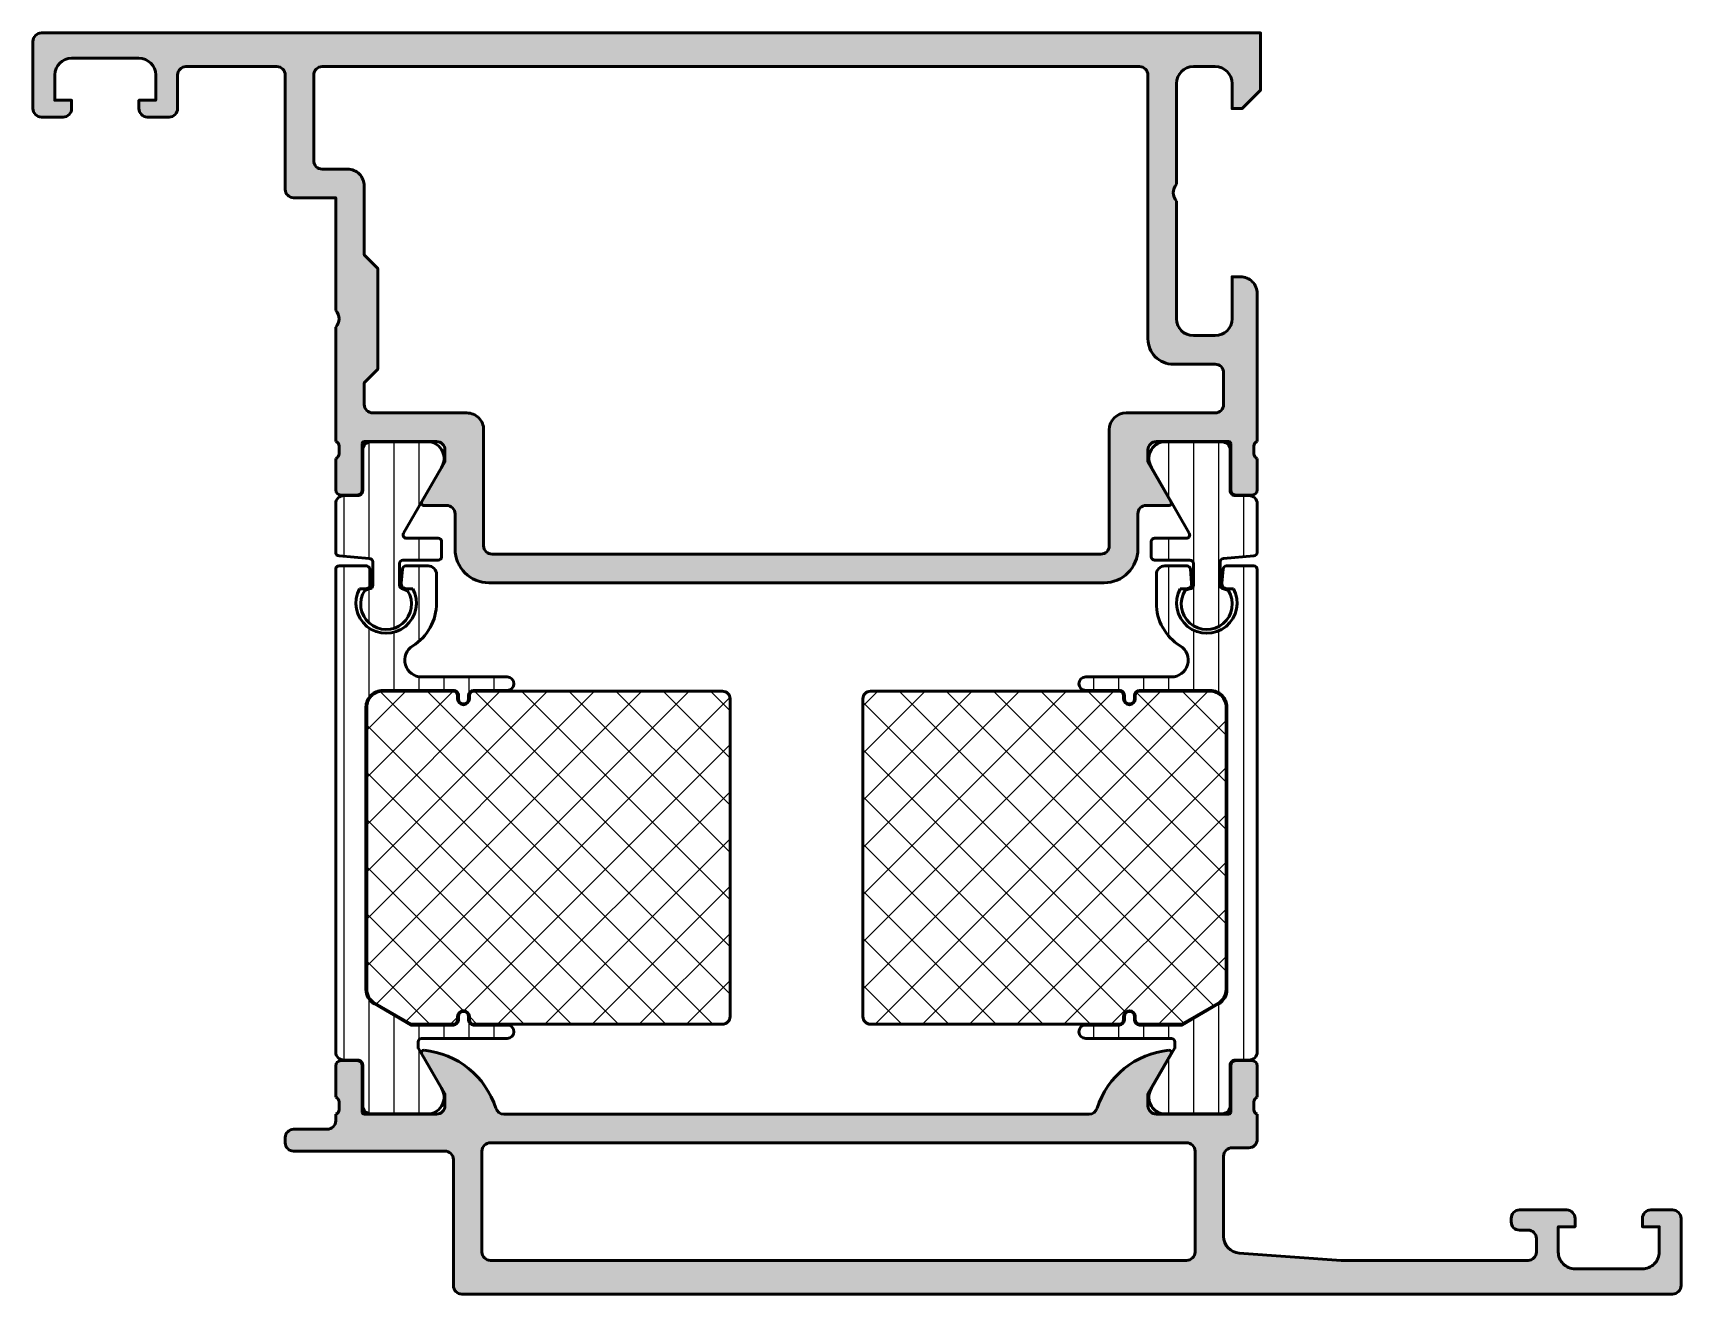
# Model space of a CAD drawing. Extents: x -20 to 78, y 0 to 75.
import ezdxf

# ---------------------------------------------------------------- set-up
doc = ezdxf.new("R2010")
doc.units = 0
for name, color, linetype, lineweight in [('0S-Alu contour', 7, 'Continuous', 50), ('0S-Alu hatch', 252, 'Continuous', 25), ('0S-Plastic contour', 254, 'Continuous', 50), ('0S-Plastic hatch', 253, 'Continuous', 25), ('0S-PT contour', 91, 'Continuous', 50), ('0S-PT hatch', 103, 'Continuous', 25)]:
    doc.layers.add(name, color=color, linetype=linetype, lineweight=lineweight)
pattern_1 = [(90, (0, 0), (-1.4859, 0), [])]
pattern_2 = [(135, (0, 0), (-1.403165018917055, -1.403165018917055), []), (225, (0, 0), (1.403165018917055, -1.403165018917055), [])]

# ---------------------------------------------------------------- blocks, each defined once
blk = doc.blocks.new('398120__B8E439AF_E5AD_4BD1_88D3_9D17130E5E00_')
at = {"layer": '0S-Alu hatch'}
h = blk.add_hatch(color=256, dxfattribs=at)
edge = h.paths.add_edge_path()
edge.add_line((-20.00000000010597, 74.49995422165424), (-20.00000000010597, 70.50000000011666))
edge.add_arc((-19.49996948252767, 70.50003051768437), 0.5000305185095606, 180.0034968421549, 269.9965031559772)
edge.add_line((-19.50000000011106, 70.00000000010607), (-18.1999969483533, 70.00000000010597))
edge.add_arc((-18.19996642890773, 70.49996948345905), 0.4999694842845764, 269.9965025156924, 360.0069945406403)
edge.add_line((-17.69999694834867, 70.50003051861553), (-17.69999694834828, 71.00000000010678))
edge.add_line((-17.69999694834828, 71.00000000010678), (-18.69999694834833, 71.00000000010644))
edge.add_line((-18.69999694834833, 71.00000000010644), (-18.69999694834824, 72.50000000010617))
edge.add_ellipse((-17.69993187325077, 72.49993492500874), major_axis=(-1.000065077214713, 0), ratio=1, start_angle=270.0037282858344, end_angle=359.99627171418564, ccw=False)
edge.add_line((-17.69999694834863, 73.50000000010621), (-13.69999694834867, 73.50000000010643))
edge.add_ellipse((-13.7000136862464, 72.49998326220832), major_axis=(-1.000016738038183, 0), ratio=1, start_angle=180.0009589945736, end_angle=269.99904100515363, ccw=False)
edge.add_line((-12.6999969483483, 72.50000000010131), (-12.6999969483483, 71.00000000010631))
edge.add_line((-12.6999969483483, 71.00000000010631), (-13.6999969483483, 71.00000000010631))
edge.add_line((-13.6999969483483, 71.00000000010631), (-13.69999694834831, 70.50000000010618))
edge.add_arc((-13.19998621839264, 70.50001073006165), 0.5000107300708054, 180.0012295357285, 269.998770464053)
edge.add_line((-13.19999694834817, 70.00000000010597), (-11.89999389659094, 70.00000000010628))
edge.add_arc((-11.89998357647998, 70.49998967999583), 0.4999896799960634, 269.9988173779864, 360.0011826219717)
edge.add_line((-11.39999389659043, 70.50000000010644), (-11.39999389659023, 72.50000000010641))
edge.add_ellipse((-10.89998573463272, 72.49999183814904), major_axis=(-0.5000081620241246, 0), ratio=1, start_angle=270.00093527615184, end_angle=359.99906472380104, ccw=False)
edge.add_line((-10.89999389659009, 73.00000000010655), (-5.499984741322279, 73.00000000010618))
edge.add_ellipse((-5.499969481596203, 72.50003051512411), major_axis=(-0.4999694852149618, 0), ratio=1, start_angle=179.993005459464, end_angle=270.0017487425266, ccw=False)
edge.add_line((-5.000000000106764, 72.49996947996843), (-5.000000000106055, 65.69967314122644))
edge.add_arc((-4.499991838148503, 65.69968130318375), 0.500008162024169, 180.0009352761989, 269.999064723835)
edge.add_line((-4.500000000105984, 65.1996731412262), (-2.000000000106027, 65.19968840001538))
edge.add_line((-2.000000000106027, 65.19968840001538), (-2.000000000106311, 58.50017020392127))
edge.add_ellipse((-2.525024219977499, 58.00016275945978), major_axis=(-0.7250226727270378, 0), ratio=1, start_angle=136.398948237144, end_angle=223.6019249855702, ccw=False)
edge.add_line((-1.999992379748091, 57.5001633167465), (-2.00000000010614, 50.70000762950121))
edge.add_ellipse((-2.0788364466492, 50.43248703750808), major_axis=(-0.2788950563274458, 0), ratio=1, start_angle=178.835410625902, end_angle=253.5801235805051, ccw=False)
edge.add_line((-1.799999000106138, 50.42681862950971), (-1.79999900010614, 49.97322462950972))
edge.add_ellipse((-2.078867095749293, 49.96756397003263), major_axis=(-0.2789255417371345, 0), ratio=1, start_angle=106.4245945553526, end_angle=181.1628700728909, ccw=False)
edge.add_line((-2.00000000010614, 49.70002062950971), (-2.00000000010614, 47.8200096295012))
edge.add_arc((-1.700000000106129, 47.8200096295012), 0.3000000000000043, 180, 270)
edge.add_line((-1.700000000106129, 47.52000962950119), (-0.720025681063362, 47.5200096295012))
edge.add_arc((-0.720025681063362, 47.82000962950121), 0.3000000000000114, 270, 360)
edge.add_line((-0.4200256810633505, 47.82000962950121), (-0.4200256810633363, 50.5800076295012))
edge.add_ellipse((-0.3000256810633477, 50.5800076295012), major_axis=(-0.1199999999999886, 0), ratio=1, start_angle=269.9999999999992, end_angle=360, ccw=False)
edge.add_line((-0.3000256810633459, 50.70000762950119), (3.999999999894001, 50.70000762950066))
edge.add_ellipse((4.000010320004808, 50.2000179496116), major_axis=(-0.4999896799955616, 0), ratio=1, start_angle=179.9988173777202, end_angle=270.0011826219962, ccw=False)
edge.add_line((4.499999999893866, 50.200007629501), (4.499999999893802, 49.49999542247036))
edge.add_line((4.499999999893802, 49.49999542247036), (3.111755370987296, 47.09548492442244))
edge.add_arc((3.238705966532918, 47.03879453790539), 0.1390332824644504, 155.9366245845909, 266.6097434881473)
edge.add_line((3.23048400868295, 46.90000457774273), (4.599999999893341, 46.90000457774314))
edge.add_ellipse((4.599999999893758, 46.40000457774276), major_axis=(-0.5000000000003766, 0), ratio=1, start_angle=180, end_angle=270.00000000004775, ccw=False)
edge.add_line((5.099999999894134, 46.40000457774277), (5.099999999893654, 44.30290475068994))
edge.add_arc((7.099999999893469, 44.30290475069003), 1.999999999999808, 180, 270.0000000000077)
edge.add_line((7.099999999893739, 42.30290475069022), (43.70000305165077, 42.30290475069045))
edge.add_arc((43.70000305165145, 44.30290475069021), 1.999999999999765, 269.9999999999804, 360)
edge.add_line((45.70000305165122, 44.30290475069021), (45.7000030516514, 46.40000457774362))
edge.add_ellipse((46.20000305165123, 46.4000045777434), major_axis=(-0.4999999999998224, 0), ratio=1, start_angle=270, end_angle=360, ccw=False)
edge.add_line((46.20000305165123, 46.90000457774322), (47.56953430165214, 46.90000457774295))
edge.add_arc((47.56129753246399, 47.03880353384779), 0.1390431392858201, 273.396129949632, 384.0575019780871)
edge.add_line((47.68826293934686, 47.09548492442286), (46.30001831044103, 49.49999542246998))
edge.add_line((46.30001831044103, 49.49999542246998), (46.30001831044078, 50.20000762951131))
edge.add_ellipse((46.80000305374687, 50.2000228896871), major_axis=(-0.4999847435389595, 0), ratio=1, start_angle=-90.00699432653659, end_angle=0.0017487408159126971, ccw=False)
edge.add_line((46.80006408889781, 50.70000762950066), (51.1000287326085, 50.69998678693791))
edge.add_ellipse((51.1000287326085, 50.5799867869379), major_axis=(-0.1200000000000116, 0), ratio=1, start_angle=180, end_angle=269.9999999999966, ccw=False)
edge.add_line((51.2200287326085, 50.57998678693791), (51.2200287326085, 47.81998878693791))
edge.add_arc((51.5200287326085, 47.81998878693791), 0.2999999999999971, 180, 270)
edge.add_line((51.5200287326085, 47.51998878693791), (52.50000305165129, 47.51998878693791))
edge.add_arc((52.50000305165129, 47.8199887869379), 0.2999999999999971, 270, 360)
edge.add_line((52.80000305165128, 47.8199887869379), (52.80000305165128, 49.69999978694644))
edge.add_ellipse((52.87887014729443, 49.96754312746936), major_axis=(-0.2789255417371246, 0), ratio=1, start_angle=-1.1628700728908825, end_angle=73.57540544464808, ccw=False)
edge.add_line((52.6000020516513, 49.97320378694643), (52.60000205165129, 50.42679778694642))
edge.add_ellipse((52.87883949819436, 50.43246619494476), major_axis=(-0.2788950563274585, 0), ratio=1, start_angle=-73.58012358050303, end_angle=1.1645893740912925, ccw=False)
edge.add_line((52.80000305165128, 50.6999867869379), (52.80000305165218, 59.50001525889513))
edge.add_arc((51.80000305153534, 59.50001525889495), 1.000000000116848, 0, 90.00087426482519)
edge.add_line((51.7999877927356, 60.50001525889538), (51.30000305165174, 60.50001525889491))
edge.add_line((51.30000305165174, 60.50001525889491), (51.30000305165172, 58.0000152588956))
edge.add_ellipse((50.29991565417837, 58.00010265635829), major_axis=(-1.000087401292168, 0), ratio=1, start_angle=90.00501389832078, end_angle=179.994992931788, ccw=False)
edge.add_line((50.30000317086072, 57.00001525889537), (48.99995434273612, 57.0000152588957))
edge.add_ellipse((49.00001314046467, 58.0000740566243), major_axis=(-1.00005879945709, 0), ratio=1, start_angle=0.0033686639744132663, end_angle=89.9966313363825, ccw=False)
edge.add_line((47.99995434273607, 58.0000152588933), (47.99995434273621, 65.0000152605567))
edge.add_ellipse((48.52492478348501, 65.49998366338346), major_axis=(-0.7249568038753241, 0), ratio=1, start_angle=-43.60785378746192, end_angle=43.6026217827723, ccw=False)
edge.add_line((47.99999999989373, 66.0000000021733), (47.9999999998939, 72.00000000010623))
edge.add_ellipse((49.00005492730679, 71.9999450726932), major_axis=(-1.000054928921317, 0), ratio=1, start_angle=270.0031469360502, end_angle=359.9968530639975, ccw=False)
edge.add_line((48.99999999989446, 73.0000000001061), (50.300003051652, 73.00000000010643))
edge.add_ellipse((50.29997722364431, 71.99997417209896), major_axis=(-1.000025828341, 0), ratio=1, start_angle=180.0014797973691, end_angle=269.9985202023869, ccw=False)
edge.add_line((51.30000305165178, 72.00000000010237), (51.30000305165177, 70.50000000010618))
edge.add_line((51.30000305165177, 70.50000000010618), (51.89999389637808, 70.50000000010652))
edge.add_line((51.89999389637808, 70.50000000010652), (52.99999999989371, 71.60000610362181))
edge.add_line((52.99999999989371, 71.60000610362181), (52.99999999989416, 75.00000000010654))
edge.add_line((52.99999999989416, 75.00000000010654), (-19.5000000001116, 75.00000000010643))
edge.add_arc((-19.50001526029227, 74.50001525680021), 0.4999847435390949, 89.998251258746, 180.0069943259561)
edge = h.paths.add_edge_path()
edge.add_ellipse((-2.799996947882249, 72.50000305139838), major_axis=(-0.4999847419092302, 0), ratio=1, start_angle=-89.99825141756878, end_angle=0.0017485271769146493, ccw=False)
edge.add_line((-2.800012206676925, 72.99998779307477), (45.79995434273151, 72.99998779307514))
edge.add_ellipse((45.79998486217781, 72.50001830972292), major_axis=(-0.4999694842837123, 0), ratio=1, start_angle=179.9930054594119, end_angle=270.0034974843906, ccw=False)
edge.add_line((46.29995434273601, 72.4999572745668), (46.29995434273598, 56.80001068125828))
edge.add_arc((47.79995434273581, 56.80001068125828), 1.499999999999836, 180, 270.0000000000037)
edge.add_line((47.79995434273591, 55.30001068125844), (50.30000305165152, 55.30001068125854))
edge.add_ellipse((50.3000030516517, 54.80001068125876), major_axis=(-0.4999999999997798, 0), ratio=1, start_angle=180, end_angle=270.00000000002035, ccw=False)
edge.add_line((50.80000305165149, 54.80001068125878), (50.80000305165174, 52.90001068125871))
edge.add_ellipse((50.30000305165216, 52.90001068125871), major_axis=(-0.4999999999995782, 0), ratio=1, start_angle=89.9999999999626, end_angle=180, ccw=False)
edge.add_line((50.30000305165184, 52.40001068125913), (45.0000183104442, 52.40001068125877))
edge.add_arc((45.00001831044417, 51.40001068125885), 0.9999999999999253, 89.99999999999876, 179.9998349564778)
edge.add_line((44.00001831044839, 51.40001356183187), (44.00000305165122, 44.50287423311116))
edge.add_ellipse((43.49999232057916, 44.50291548334861), major_axis=(-0.5000107327736103, 0), ratio=1, start_angle=90.0012296638804, end_angle=179.9952731724382, ccw=False)
edge.add_line((43.5000030516512, 44.00290475069016), (7.299999999893927, 44.00290475068993))
edge.add_ellipse((7.300010730966917, 44.50291548334956), major_axis=(-0.5000107327747856, 0), ratio=1, start_angle=0.004726827407694145, end_angle=89.99877033601138, ccw=False)
edge.add_line((6.799999999893671, 44.50287423311308), (6.799984741113071, 51.40001068125741))
edge.add_arc((5.79998678826891, 51.40001272841463), 0.9999979528462567, 359.9998827062908, 450.000117294064)
edge.add_line((5.79998474110549, 52.40001068125881), (0.2000032606901669, 52.40001068125856))
edge.add_ellipse((0.2000032606898969, 52.90001068125882), major_axis=(-0.5000000000002629, 0), ratio=1, start_angle=0, end_angle=90.00000000003092, ccw=False)
edge.add_line((-0.2999967393103731, 52.90001068125866), (-0.2999967393104867, 54.20015538540126))
edge.add_line((-0.2999967393104867, 54.20015538540126), (0.5000076202521626, 55.00015974496398))
edge.add_line((0.5000076202521626, 55.00015974496398), (0.5000076202521058, 61.00016574332644))
edge.add_line((0.5000076202521058, 61.00016574332644), (-0.2999967393106146, 61.80017010288898))
edge.add_line((-0.2999967393106146, 61.80017010288898), (-0.2999818985836741, 65.8996764020165))
edge.add_arc((-1.299970054153348, 65.8996727786865), 0.9999881555762389, 0.0002076039762187, 90.00066666754309)
edge.add_line((-1.299981689559174, 66.89966093419504), (-2.799981689558535, 66.89966093419517))
edge.add_ellipse((-2.799992009669267, 67.39965061419142), major_axis=(-0.4999896801027469, 0), ratio=1, start_angle=-0.0011826219716795094, end_angle=90.00118262198731, ccw=False)
edge.add_line((-3.2999816896655, 67.39966093430179), (-3.299981689558656, 72.49998779308588))
at = {"layer": '0S-Alu contour', "color": 7}
for points in [[(-20.00000000010597, 74.49995422165424), (-20.00000000010597, 70.50000000011666)], [(51.30000305165178, 72.00000000010237), (51.30000305165177, 70.50000000010618), (51.89999389637808, 70.50000000010652), (52.99999999989371, 71.60000610362181), (52.99999999989416, 75.00000000010654), (-19.5000000001116, 75.00000000010643)], [(-17.69999694834863, 73.50000000010621), (-13.69999694834867, 73.50000000010643)], [(-10.89999389659009, 73.00000000010655), (-5.499984741322279, 73.00000000010618)], [(-2.800012206676925, 72.99998779307477), (45.79995434273151, 72.99998779307514)], [(48.99999999989446, 73.0000000001061), (50.300003051652, 73.00000000010643)], [(-17.69999694834867, 70.50003051861553), (-17.69999694834828, 71.00000000010678), (-18.69999694834833, 71.00000000010644), (-18.69999694834824, 72.50000000010617)], [(-12.6999969483483, 72.50000000010131), (-12.6999969483483, 71.00000000010631), (-13.6999969483483, 71.00000000010631), (-13.69999694834831, 70.50000000010618)], [(-11.39999389659043, 70.50000000010644), (-11.39999389659023, 72.50000000010641)], [(-5.000000000106764, 72.49996947996843), (-5.000000000106055, 65.69967314122644)], [(-3.2999816896655, 67.39966093430179), (-3.299981689558656, 72.49998779308588)], [(46.29995434273601, 72.4999572745668), (46.29995434273598, 56.80001068125828)], [(47.99999999989373, 66.0000000021733), (47.9999999998939, 72.00000000010623)], [(-19.50000000011106, 70.00000000010607), (-18.1999969483533, 70.00000000010597)], [(-13.19999694834817, 70.00000000010597), (-11.89999389659094, 70.00000000010628)], [(-1.299981689559174, 66.89966093419504), (-2.799981689558535, 66.89966093419517)], [(-0.2999967393103731, 52.90001068125866), (-0.2999967393104867, 54.20015538540126), (0.5000076202521626, 55.00015974496398), (0.5000076202521058, 61.00016574332644), (-0.2999967393106146, 61.80017010288898), (-0.2999818985836741, 65.8996764020165)], [(-4.500000000105984, 65.1996731412262), (-2.000000000106027, 65.19968840001538), (-2.000000000106311, 58.50017020392127)], [(47.99995434273607, 58.0000152588933), (47.99995434273621, 65.0000152605567)], [(51.7999877927356, 60.50001525889538), (51.30000305165174, 60.50001525889491), (51.30000305165172, 58.0000152588956)], [(52.80000305165128, 50.6999867869379), (52.80000305165218, 59.50001525889513)], [(-1.999992379748091, 57.5001633167465), (-2.00000000010614, 50.70000762950121)], [(50.30000317086072, 57.00001525889537), (48.99995434273612, 57.0000152588957)], [(47.79995434273591, 55.30001068125844), (50.30000305165152, 55.30001068125854)], [(50.80000305165149, 54.80001068125878), (50.80000305165174, 52.90001068125871)], [(5.79998474110549, 52.40001068125881), (0.2000032606901668, 52.40001068125856)], [(50.30000305165184, 52.40001068125913), (45.0000183104442, 52.40001068125877)], [(6.799999999893671, 44.50287423311308), (6.799984741113071, 51.40001068125741)], [(44.00001831044839, 51.40001356183187), (44.00000305165122, 44.50287423311116)], [(-1.799999000106138, 50.42681862950971), (-1.79999900010614, 49.97322462950972)], [(-0.4200256810633505, 47.82000962950121), (-0.4200256810633363, 50.5800076295012)], [(-0.3000256810633459, 50.70000762950119), (3.999999999894001, 50.70000762950066)], [(4.499999999893866, 50.200007629501), (4.499999999893802, 49.49999542247036), (3.111755370987296, 47.09548492442244)], [(47.68826293934686, 47.09548492442286), (46.30001831044103, 49.49999542246998), (46.30001831044078, 50.20000762951131)], [(46.80006408889781, 50.70000762950066), (51.1000287326085, 50.69998678693791)], [(51.2200287326085, 50.57998678693791), (51.2200287326085, 47.81998878693791)], [(52.6000020516513, 49.97320378694643), (52.60000205165129, 50.42679778694642)], [(-2.00000000010614, 49.70002062950971), (-2.00000000010614, 47.8200096295012)], [(52.80000305165128, 47.8199887869379), (52.80000305165128, 49.69999978694644)], [(-1.700000000106129, 47.52000962950119), (-0.720025681063362, 47.5200096295012)], [(51.5200287326085, 47.51998878693791), (52.50000305165129, 47.51998878693791)], [(3.23048400868295, 46.90000457774273), (4.599999999893341, 46.90000457774314)], [(5.099999999894134, 46.40000457774277), (5.099999999893654, 44.30290475068994)], [(45.70000305165122, 44.30290475069021), (45.7000030516514, 46.40000457774362)], [(46.20000305165123, 46.90000457774322), (47.56953430165214, 46.90000457774295)], [(43.5000030516512, 44.00290475069016), (7.299999999893927, 44.00290475068993)], [(7.099999999893739, 42.30290475069022), (43.70000305165077, 42.30290475069045)]]:
    blk.add_lwpolyline(points, dxfattribs=at)
for centre, radius, start, end in [((-19.50001526029227, 74.50001525680021), 0.4999847435390949, 89.998251258746, 180.0069943259561), ((-19.49996948252767, 70.50003051768437), 0.5000305185095606, 180.0034968421549, 269.9965031559772), ((-18.19996642890773, 70.49996948345905), 0.4999694842845764, 269.9965025156924, 0.0069945406403398), ((-13.19998621839264, 70.50001073006165), 0.5000107300708054, 180.0012295357285, 269.998770464053), ((-11.89998357647998, 70.49998967999583), 0.4999896799960634, 269.9988173779864, 0.0011826219716948), ((-1.299970054153348, 65.8996727786865), 0.9999881555762389, 0.0002076039762187, 90.00066666754309), ((-4.499991838148503, 65.69968130318375), 0.500008162024169, 180.0009352761989, 269.999064723835), ((51.80000305153534, 59.50001525889495), 1.000000000116848, 0, 90.00087426482519), ((47.79995434273581, 56.80001068125828), 1.499999999999836, 180, 270.0000000000037), ((5.79998678826891, 51.40001272841463), 0.9999979528462567, 359.9998827062908, 90.00011729406407), ((45.00001831044417, 51.40001068125885), 0.9999999999999253, 89.99999999999876, 179.9998349564778), ((-1.700000000106129, 47.8200096295012), 0.3000000000000043, 180, 270), ((-0.720025681063362, 47.82000962950121), 0.3000000000000114, 270, 0), ((3.238705966532918, 47.03879453790539), 0.1390332824644504, 155.9366245845909, 266.6097434881473), ((47.56129753246399, 47.03880353384779), 0.1390431392858201, 273.396129949632, 24.05750197808718), ((51.5200287326085, 47.81998878693791), 0.2999999999999971, 180, 270), ((52.50000305165129, 47.8199887869379), 0.2999999999999971, 270, 0), ((7.099999999893469, 44.30290475069003), 1.999999999999808, 180, 270.0000000000077), ((43.70000305165145, 44.30290475069021), 1.999999999999765, 269.9999999999804, 0)]:
    blk.add_arc(centre, radius, start, end, dxfattribs=at)
at = {"layer": '0S-Alu contour', "color": 7, "extrusion": (0, 0, -1)}
for centre, radius, start, end in [((17.69993187325077, 72.49993492500874), 1.000065077214713, 0.003728285814337, 89.99627171416557), ((13.7000136862464, 72.49998326220832), 1.000016738038183, 90.00095899484636, 179.9990410054264), ((10.89998573463272, 72.49999183814904), 0.5000081620241246, 0.0009352761989486, 89.99906472384818), ((5.499969481596203, 72.50003051512411), 0.4999694852149619, 89.9982512574734, 180.0069945405361), ((2.799996947882249, 72.50000305139838), 0.4999847419092302, 359.9982514728231, 89.99825141756891), ((-45.79998486217781, 72.50001830972292), 0.4999694842837123, 89.99650251560941, 180.0069945405882), ((-49.00005492730679, 71.9999450726932), 1.000054928921317, 0.0031469360025308, 89.99685306394981), ((-50.29997722364431, 71.99997417209896), 1.000025828341, 90.00147979761311, 179.9985202026309), ((2.799992009669267, 67.39965061419142), 0.4999896801027469, 269.9988173780127, 0.0011826219716948), ((-48.52492478348501, 65.49998366338346), 0.7249568038753241, 316.3973782172277, 43.60785378746193), ((2.525024219977499, 58.00016275945978), 0.7250226727270378, 136.3980750144298, 223.601051762856), ((-49.00001314046467, 58.0000740566243), 1.00005879945709, 270.0033686636175, 359.9966313360256), ((-50.29991565417837, 58.00010265635829), 1.000087401292168, 180.0050070682121, 269.9949861016792), ((-50.3000030516517, 54.80001068125876), 0.4999999999997798, 89.99999999997966, 180), ((-0.2000032606898969, 52.90001068125882), 0.5000000000002629, 269.9999999999691, 0), ((-50.30000305165216, 52.90001068125871), 0.4999999999995782, 180, 270.0000000000374), ((2.0788364466492, 50.43248703750808), 0.2788950563274458, 106.4198764194949, 181.1645893740981), ((0.3000256810633477, 50.5800076295012), 0.1199999999999886, 0, 90.00000000000081), ((-4.000010320004808, 50.2000179496116), 0.4999896799955616, 89.9988173780038, 180.0011826222798), ((-46.80000305374687, 50.2000228896871), 0.4999847435389595, 359.9982512591841, 90.00699432653659), ((-51.1000287326085, 50.5799867869379), 0.1200000000000116, 90.0000000000034, 180), ((-52.87883949819436, 50.43246619494476), 0.2788950563274585, 358.8354106259087, 73.58012358050308), ((2.078867095749293, 49.96756397003263), 0.2789255417371345, 178.8371299271091, 253.5754054446474), ((-52.87887014729443, 49.96754312746936), 0.2789255417371246, 286.4245945553519, 1.162870072890926), ((-4.599999999893758, 46.40000457774276), 0.5000000000003766, 89.99999999995227, 180), ((-46.20000305165123, 46.4000045777434), 0.4999999999998224, 0, 90), ((-7.300010730966917, 44.50291548334956), 0.5000107327747856, 270.0012296639886, 359.9952731725923), ((-43.49999232057916, 44.50291548334861), 0.5000107327736103, 180.0047268275618, 269.9987703361196)]:
    blk.add_arc(centre, radius, start, end, dxfattribs=at)
blk = doc.blocks.new('284683__C919CE06_981F_4CF4_B7D2_C860C3B8884B___D8E738CB_0703_4E49_A158_2C948C9F0E52_')
at = {"layer": '0S-Plastic hatch'}
h = blk.add_hatch(dxfattribs=at)
h.set_pattern_fill('ANSI31', color=256, scale=0.4680000000000001, angle=45, style=0)
h.set_pattern_definition(pattern_1)
edge = h.paths.add_edge_path()
edge.add_line((-2.000000000106481, 46.99000289580002), (-2.000000000106481, 44.10749725004807))
edge.add_arc((-1.799595988858484, 44.10788902379231), 0.2004043941907311, 180.1120085038914, 269.8836202750908)
edge.add_line((-1.800003051864294, 43.90748504301682), (-1.064819e-10, 43.74998382231369))
edge.add_ellipse((-0.0004042575521656, 43.5495826468843), major_axis=(-0.2004015831713085, 0), ratio=1, start_angle=180.1112080115199, end_angle=269.88442076745747, ccw=False)
edge.add_line((0.1999969481357056, 43.54997161528244), (0.1999969481357056, 42.14997581144944))
edge.add_ellipse((-0.0004070420599357, 42.15036757952389), major_axis=(-0.2004043731273318, 0), ratio=1, start_angle=90.11419246348783, end_angle=179.8879931053385, ccw=False)
edge.add_line((-7.6295010131e-06, 41.94996360441819), (-0.2709960882825726, 41.84637202135343))
edge.add_arc((0.999503847248647, 41.03202722474644), 1.509081685643854, 147.3415881008222, 391.8961503842875)
edge.add_line((2.28072504967713, 41.82939775617671), (1.999999999893518, 41.94996360441819))
edge.add_ellipse((2.000396591728914, 42.15036475890795), major_axis=(-0.200401546914977, 0), ratio=1, start_angle=0.11120204489219532, end_angle=89.8866123862843, ccw=False)
edge.add_line((1.799995422256799, 42.14997581144943), (1.799995422256799, 43.44999602934494))
edge.add_ellipse((2.000357586934384, 43.449615525672), major_axis=(-0.200362525980616, 0), ratio=1, start_angle=270.1044375530914, end_angle=359.89119089237767, ccw=False)
edge.add_line((1.999992370498986, 43.64997771879806), (4.099990844620094, 43.64997771879806))
edge.add_arc((4.099594252784697, 43.85037887328783), 0.2004015469149663, 270.1133876137158, 359.8887979551078)
edge.add_line((4.299995422256799, 43.8499899258293), (4.299995422256799, 44.74998382231369))
edge.add_arc((4.099573298662406, 44.74957392153217), 0.2004225427558994, 0.1171804371410508, 89.88063399403912)
edge.add_line((4.09999084462008, 44.94999602934494), (2.212425701737856, 44.94999602934494))
edge.add_ellipse((2.212425701737855, 45.14999602934494), major_axis=(-0.2000000000000028, 0), ratio=1, start_angle=-29.879840183826104, end_angle=90.00000000000023, ccw=False)
edge.add_line((2.039011283586248, 45.2496325667052), (4.285481497992975, 49.15954689580002))
edge.add_arc((3.444228849001632, 49.70018182107717), 0.9999960709244813, 327.2729839001592, 441.8183919481002)
edge.add_line((3.586539497992987, 50.68999989580003), (0.1099979998932383, 50.6900000013859))
edge.add_arc((0.1099953602681722, 50.19000402394727), 0.4999959774455975, 89.99969751881494, 180.0003024817733)
edge.add_line((-0.3900006171704575, 50.19000138431708), (-0.3896686725125562, 47.79004449521306))
edge.add_ellipse((-0.6896686696430065, 47.7900030013859), major_axis=(-0.3000000000000131, 0), ratio=1, start_angle=90.00000746561938, end_angle=180.0079247372928, ccw=False)
edge.add_line((-0.6896686305531148, 47.49000300138589), (-1.500000065256287, 47.49000289580002))
edge.add_arc((-1.500000000106481, 46.99000289580002), 0.5, 90.00000746561778, 180)
at = {"layer": '0S-Plastic contour', "color": 7}
for points in [[(-0.3900006171704575, 50.19000138431708), (-0.3896686725125562, 47.79004449521306)], [(3.586539497992987, 50.68999989580003), (0.1099979998932383, 50.6900000013859)], [(2.039011283586248, 45.2496325667052), (4.285481497992975, 49.15954689580002)], [(-0.6896686305531148, 47.49000300138589), (-1.500000065256287, 47.49000289580002)], [(-2.000000000106481, 46.99000289580002), (-2.000000000106481, 44.10749725004807)], [(4.09999084462008, 44.94999602934494), (2.212425701737856, 44.94999602934494)], [(4.299995422256799, 43.8499899258293), (4.299995422256799, 44.74998382231369)], [(-1.800003051864294, 43.90748504301682), (-1.064819e-10, 43.74998382231369)], [(0.1999969481357056, 43.54997161528244), (0.1999969481357056, 42.14997581144944)], [(1.799995422256799, 42.14997581144943), (1.799995422256799, 43.44999602934494)], [(1.999992370498986, 43.64997771879806), (4.099990844620094, 43.64997771879806)], [(-7.6295010131e-06, 41.94996360441819), (-0.2709960882825726, 41.84637202135343)], [(2.28072504967713, 41.82939775617671), (1.999999999893518, 41.94996360441819)]]:
    blk.add_lwpolyline(points, dxfattribs=at)
for centre, radius, start, end in [((0.1099953602681722, 50.19000402394727), 0.4999959774455975, 89.99969751881494, 180.0003024817733), ((3.444228849001632, 49.70018182107717), 0.9999960709244813, 327.2729839001592, 81.81839194810021), ((-1.500000000106481, 46.99000289580002), 0.5, 90.00000746561778, 180), ((-1.799595988858484, 44.10788902379231), 0.2004043941907311, 180.1120085038914, 269.8836202750908), ((4.099573298662406, 44.74957392153217), 0.2004225427558994, 0.1171804371410508, 89.88063399403912), ((4.099594252784697, 43.85037887328783), 0.2004015469149663, 270.1133876137158, 359.8887979551078), ((0.999503847248647, 41.03202722474644), 1.509081685643854, 147.3415881008222, 31.89615038428748)]:
    blk.add_arc(centre, radius, start, end, dxfattribs=at)
at = {"layer": '0S-Plastic contour', "color": 7, "extrusion": (0, 0, -1)}
for centre, radius, start, end in [((0.6896686696430065, 47.7900030013859), 0.3000000000000131, 179.9920752627072, 269.9999925343806), ((-2.212425701737855, 45.14999602934494), 0.2000000000000028, 269.9999999999998, 29.87984018382605), ((0.0004042575521656, 43.5495826468843), 0.2004015831713085, 90.11557923254252, 179.8887919884801), ((-2.000357586934384, 43.449615525672), 0.200362525980616, 0.1088091076223094, 89.89556244690863), ((0.0004070420599357, 42.15036757952389), 0.2004043731273318, 180.1120068946615, 269.8858075365122), ((-2.000396591728914, 42.15036475890795), 0.200401546914977, 270.1133876137157, 359.8887979551078)]:
    blk.add_arc(centre, radius, start, end, dxfattribs=at)
blk = doc.blocks.new('284683__AD5C3BCB_7910_4E57_9740_ED435192A1DB___809F1078_2F91_44CC_8CFA_79729E3195C1_')
at = {"layer": '0S-Plastic hatch'}
h = blk.add_hatch(dxfattribs=at)
h.set_pattern_fill('ANSI31', color=256, scale=0.4680000000000001, angle=45, style=0)
h.set_pattern_definition(pattern_1)
edge = h.paths.add_edge_path()
edge.add_line((-2.000006103625281, 43.09995264610942), (-1.999999985177993, 14.40999689476239))
edge.add_arc((-1.499999985177993, 14.40999700139286), 0.4999999999999983, 180.0000121943268, 269.9999999999984)
edge.add_line((-1.499999985178007, 13.90999700139287), (-0.6896686667731587, 13.90999700139287))
edge.add_ellipse((-0.6896686667731512, 13.60999700139287), major_axis=(-0.29999999999999, 0), ratio=1, start_angle=180, end_angle=270.0000000000014, ccw=False)
edge.add_line((-0.3896686667731615, 13.60999700139287), (-0.3900006171701875, 11.20999861845656))
edge.add_arc((0.1099953602684138, 11.20999597883148), 0.4999959774455815, 179.9996975182267, 270.0003024811883)
edge.add_line((0.1099979998935083, 10.71000000139286), (3.586539497992973, 10.71000000139286))
edge.add_arc((3.444228849001632, 11.69981807611572), 0.9999960709244718, 278.181608051899, 392.7270160998406)
edge.add_line((4.285481497992975, 12.24045300139287), (2.900003051651339, 14.64017239217537))
edge.add_line((2.900003051651339, 14.64017239217537), (2.900003051651339, 14.99996490638846))
edge.add_ellipse((3.100003051651327, 14.99996490638851), major_axis=(-0.1999999999999886, 0), ratio=1, start_angle=270.00000000001626, end_angle=360, ccw=False)
edge.add_line((3.10000305165127, 15.1999649063885), (8.199990844620089, 15.19996490638853))
edge.add_arc((8.199990844620089, 15.59995880287289), 0.3999938964843626, 270, 450)
edge.add_line((8.199990844620089, 15.99995269935725), (6.199987792862231, 15.99995269935737))
edge.add_ellipse((6.199987792862259, 16.29995269935735), major_axis=(-0.2999999999999829, 0), ratio=1, start_angle=0, end_angle=89.9999999999946, ccw=False)
edge.add_line((5.899987792862276, 16.29995269935735), (5.899987792862276, 16.49995269935728))
edge.add_arc((5.599992370498995, 16.49995269935716), 0.2999954223632812, 0, 180)
edge.add_line((5.299996948135714, 16.49995269935716), (5.299996948135714, 16.29995269935732))
edge.add_ellipse((4.999996948135587, 16.29995269935726), major_axis=(-0.3000000000001268, 0), ratio=1, start_angle=90.0000000000112, end_angle=180, ccw=False)
edge.add_line((4.999996948135645, 15.99995269935714), (2.47377929676864, 15.99995269935725))
edge.add_line((2.47377929676864, 15.99995269935725), (0.3000762938388846, 17.25468444695197))
edge.add_ellipse((0.800082569557327, 18.12079276048732), major_axis=(-1.000074940458403, 0), ratio=1, start_angle=0.0011141101646217066, end_angle=60.002063636111984, ccw=False)
edge.add_line((-0.1999923707120104, 18.12077331413951), (-0.2000049807670337, 34.89997603228809))
edge.add_ellipse((0.7999950192324748, 34.89997711341978), major_axis=(-1.000000000000092, 0), ratio=1, start_angle=-89.99999999999483, end_angle=6.194420529936906e-05, ccw=False)
edge.add_line((0.7999950192323838, 35.89997711341986), (4.999996948135631, 35.89997711341964))
edge.add_ellipse((4.99999694813571, 35.59997711341964), major_axis=(-0.3000000000000043, 0), ratio=1, start_angle=180, end_angle=270.0000000000151, ccw=False)
edge.add_line((5.299996948135714, 35.59997711341964), (5.299996948135714, 35.39997711341976))
edge.add_arc((5.599992370498995, 35.39997711341975), 0.2999954223632812, 180, 360)
edge.add_line((5.899987792862276, 35.39997711341975), (5.899987792862276, 35.59997711341963))
edge.add_ellipse((6.199987792862463, 35.59997711341956), major_axis=(-0.3000000000001872, 0), ratio=1, start_angle=270.000000000001, end_angle=360, ccw=False)
edge.add_line((6.199987792862458, 35.89997711341975), (8.199990844620089, 35.89997711341967))
edge.add_arc((8.199990844620089, 36.29997100990408), 0.3999938964844105, 270, 450)
edge.add_line((8.199990844620089, 36.6999649063885), (3.107183946072069, 36.6999649063885))
edge.add_ellipse((3.107183946072051, 37.69996490638845), major_axis=(-0.999999999999943, 0), ratio=1, start_angle=-58.211669356389905, end_angle=90.00000000000102, ccw=False)
edge.add_arc((1.000053193925353, 41.09996490541178), 3.000000000000184, 301.7883306436116, 360.0039970867418)
edge.add_line((4.000053186625365, 41.10017419238402), (3.999993896378015, 42.7999526993572))
edge.add_arc((3.499993896377844, 42.79995269935713), 0.5000000000001706, 0, 90.00000000000651)
edge.add_line((3.499993896377787, 43.2999526993573), (2.173978524893428, 43.29995269935729))
edge.add_arc((2.173978524893428, 43.0999526993573), 0.2000000000000026, 90, 174.999843447361)
edge.add_line((1.974739632903975, 43.11738439229908), (1.901135558390507, 42.27611244580134))
edge.add_arc((2.199993896374749, 42.24996490638862), 0.3000000000000682, 174.9998434473521, 270.0000000000027)
edge.add_line((2.199993896374763, 41.94996490638856), (2.586716358664517, 41.9499649063885))
edge.add_ellipse((1.000053193925538, 41.09996490541182), major_axis=(-1.799999999999962, 0), ratio=1, start_angle=-28.17864277579929, end_angle=208.1786427757992, ccw=False)
edge.add_line((-0.5866099708134414, 41.9499649063885), (-0.2000061036252276, 41.94996490638861))
edge.add_arc((-0.2000061036251708, 42.24996490638867), 0.300000000000039, 269.9999999999891, 365.0001565526376)
edge.add_line((0.0988522343590432, 42.27611244580133), (0.0252481598456882, 43.11738439229901))
edge.add_arc((-0.1739907321439773, 43.0999526993571), 0.2000000000002231, 5.000156552672089, 90.00000000000813)
edge.add_line((-0.1739907321440057, 43.29995269935732), (-1.800006103625236, 43.29995269935731))
edge.add_arc((-1.80000610362525, 43.09995269935728), 0.2000000000000384, 89.99999999999594, 179.9999847272327)
at = {"layer": '0S-Plastic contour', "color": 7}
for points in [[(-0.1739907321440057, 43.29995269935732), (-1.800006103625236, 43.29995269935731)], [(3.499993896377787, 43.2999526993573), (2.173978524893428, 43.29995269935729)], [(-2.000006103625281, 43.09995264610942), (-1.999999985177993, 14.40999689476239)], [(0.0988522343590432, 42.27611244580133), (0.0252481598456882, 43.11738439229901)], [(1.974739632903975, 43.11738439229908), (1.901135558390507, 42.27611244580134)], [(4.000053186625365, 41.10017419238402), (3.999993896378015, 42.7999526993572)], [(-0.5866099708134414, 41.9499649063885), (-0.2000061036252276, 41.94996490638861)], [(2.199993896374763, 41.94996490638856), (2.586716358664517, 41.9499649063885)], [(8.199990844620089, 36.6999649063885), (3.107183946072069, 36.6999649063885)], [(0.7999950192323838, 35.89997711341986), (4.999996948135631, 35.89997711341964)], [(5.299996948135714, 35.59997711341964), (5.299996948135714, 35.39997711341976)], [(5.899987792862276, 35.39997711341975), (5.899987792862276, 35.59997711341963)], [(6.199987792862458, 35.89997711341975), (8.199990844620089, 35.89997711341967)], [(-0.1999923707120104, 18.12077331413951), (-0.2000049807670337, 34.89997603228809)], [(4.999996948135645, 15.99995269935714), (2.47377929676864, 15.99995269935725), (0.3000762938388846, 17.25468444695197)], [(5.299996948135714, 16.49995269935716), (5.299996948135714, 16.29995269935732)], [(5.899987792862276, 16.29995269935735), (5.899987792862276, 16.49995269935728)], [(8.199990844620089, 15.99995269935725), (6.199987792862231, 15.99995269935737)], [(4.285481497992975, 12.24045300139287), (2.900003051651339, 14.64017239217537), (2.900003051651339, 14.99996490638846)], [(3.10000305165127, 15.1999649063885), (8.199990844620089, 15.19996490638853)], [(-1.499999985178007, 13.90999700139287), (-0.6896686667731587, 13.90999700139287)], [(-0.3896686667731615, 13.60999700139287), (-0.3900006171701875, 11.20999861845656)], [(0.1099979998935083, 10.71000000139286), (3.586539497992973, 10.71000000139286)]]:
    blk.add_lwpolyline(points, dxfattribs=at)
for centre, radius, start, end in [((-1.80000610362525, 43.09995269935728), 0.2000000000000384, 89.99999999999594, 179.9999847272327), ((-0.1739907321439773, 43.0999526993571), 0.2000000000002231, 5.000156552672089, 90.00000000000813), ((2.173978524893428, 43.0999526993573), 0.2000000000000026, 90, 174.999843447361), ((3.499993896377844, 42.79995269935713), 0.5000000000001706, 0, 90.00000000000651), ((-0.2000061036251708, 42.24996490638867), 0.300000000000039, 269.9999999999891, 5.000156552637641), ((2.199993896374749, 42.24996490638862), 0.3000000000000682, 174.9998434473521, 270.0000000000027), ((1.000053193925353, 41.09996490541178), 3.000000000000184, 301.7883306436116, 0.0039970867418171), ((8.199990844620089, 36.29997100990408), 0.3999938964844105, 270, 90), ((5.599992370498995, 35.39997711341975), 0.2999954223632812, 180, 0), ((5.599992370498995, 16.49995269935716), 0.2999954223632812, 0, 180), ((8.199990844620089, 15.59995880287289), 0.3999938964843626, 270, 90), ((-1.499999985177993, 14.40999700139286), 0.4999999999999983, 180.0000121943268, 269.9999999999984), ((3.444228849001632, 11.69981807611572), 0.9999960709244718, 278.181608051899, 32.72701609984063), ((0.1099953602684138, 11.20999597883148), 0.4999959774455815, 179.9996975182267, 270.0003024811883)]:
    blk.add_arc(centre, radius, start, end, dxfattribs=at)
at = {"layer": '0S-Plastic contour', "color": 7, "extrusion": (0, 0, -1)}
for centre, radius, start, end in [((-1.000053193925538, 41.09996490541182), 1.799999999999962, 151.8213572242008, 28.1786427757992), ((-3.107183946072051, 37.69996490638845), 0.999999999999943, 269.999999999999, 58.21166935638989), ((-0.7999950192324748, 34.89997711341978), 1.000000000000092, 359.9999380557947, 89.99999999999478), ((-4.99999694813571, 35.59997711341964), 0.3000000000000043, 89.99999999998491, 180), ((-6.199987792862463, 35.59997711341956), 0.3000000000001872, 0, 89.99999999999898), ((-0.800082569557327, 18.12079276048732), 1.000074940458403, 299.997936363888, 359.9988858898354), ((-4.999996948135587, 16.29995269935726), 0.3000000000001268, 180, 269.9999999999888), ((-6.199987792862259, 16.29995269935735), 0.2999999999999829, 270.0000000000054, 0), ((-3.100003051651327, 14.99996490638851), 0.1999999999999886, 0, 89.99999999998371), ((0.6896686667731512, 13.60999700139287), 0.29999999999999, 89.9999999999986, 180)]:
    blk.add_arc(centre, radius, start, end, dxfattribs=at)
blk = doc.blocks.new('284683__72D8306C_33D5_45B9_896C_7E55F65B7810___B59D539D_BED3_4FFD_A53A_6D32C2F8D83B_')
at = {"layer": '0S-Plastic hatch'}
h = blk.add_hatch(dxfattribs=at)
h.set_pattern_fill('ANSI31', color=256, scale=0.4680000000000001, angle=45, style=0)
h.set_pattern_definition(pattern_1)
edge = h.paths.add_edge_path()
edge.add_line((52.80000305071472, 46.99000289580002), (52.80000305071472, 44.10749725004807))
edge.add_ellipse((52.59959903946672, 44.10788902379232), major_axis=(-0.2004043941907383, 0), ratio=1, start_angle=90.11637972491133, end_angle=179.8879914961055, ccw=False)
edge.add_line((52.60000610247253, 43.90748504301682), (50.80000305071472, 43.74998382231369))
edge.add_arc((50.8004073081604, 43.54958264688429), 0.2004015831713134, 90.11557923254362, 179.8887919884768)
edge.add_line((50.60000610247254, 43.54997161528243), (50.60000610247254, 42.14997581144944))
edge.add_arc((50.80041009266818, 42.15036757952389), 0.2004043731273281, 180.1120068946615, 269.8858075365129)
edge.add_line((50.80001068010925, 41.94996360441819), (51.0940309341762, 41.8327031746847))
edge.add_ellipse((49.79603562657048, 41.04329896913048), major_axis=(-1.519194134504589, 0), ratio=1, start_angle=-32.45255162831472, end_angle=211.3067895515381, ccw=False)
edge.add_line((48.51408475678062, 41.85850003988429), (48.80000305071472, 41.94996360441819))
edge.add_arc((48.79960645887932, 42.15036475890795), 0.2004015469149797, 270.1133876137157, 359.8887979551078)
edge.add_line((49.00000762835144, 42.14997581144943), (49.00000762835144, 43.44999602934494))
edge.add_arc((48.79964546367386, 43.449615525672), 0.2003625259806087, 0.1088091076223094, 89.89556244691065)
edge.add_line((48.80001068010925, 43.64997771879806), (46.70001220598814, 43.64997771879806))
edge.add_ellipse((46.70040879782354, 43.85037887328784), major_axis=(-0.200401546914977, 0), ratio=1, start_angle=0.11120204489219532, end_angle=89.8866123862822, ccw=False)
edge.add_line((46.50000762835143, 43.8499899258293), (46.50000762835143, 44.74998382231369))
edge.add_ellipse((46.70042975194583, 44.74957392153218), major_axis=(-0.2004225427558907, 0), ratio=1, start_angle=270.1193660059609, end_angle=359.88281956286204, ccw=False)
edge.add_line((46.70001220598815, 44.94999602934494), (48.58757734887038, 44.94999602934494))
edge.add_arc((48.58757734887038, 45.14999602934494), 0.2000000000000011, 270, 389.8798401838267)
edge.add_line((48.76099176702198, 45.2496325667052), (46.51452155261526, 49.15954689580002))
edge.add_ellipse((47.3557742016066, 49.70018182107718), major_axis=(-0.9999960709244717, 0), ratio=1, start_angle=-81.8183919481005, end_angle=32.72701609984142, ccw=False)
edge.add_line((47.21346355261525, 50.68999989580003), (50.690005050715, 50.6900000013859))
edge.add_ellipse((50.69000769034007, 50.19000402394728), major_axis=(-0.4999959774455833, 0), ratio=1, start_angle=179.9996975182268, end_angle=270.0003024811858, ccw=False)
edge.add_line((51.19000366777869, 50.19000138431708), (51.18967172312079, 47.79004449521306))
edge.add_arc((51.48967172025123, 47.79000300138588), 0.2999999999999989, 179.9920752627072, 269.9999925343835)
edge.add_line((51.48967168116135, 47.49000300138589), (52.30000311586453, 47.49000289580002))
edge.add_ellipse((52.30000305071474, 46.99000289580004), major_axis=(-0.499999999999983, 0), ratio=1, start_angle=180, end_angle=269.99999253438386, ccw=False)
at = {"layer": '0S-Plastic contour', "color": 7}
for points in [[(47.21346355261525, 50.68999989580003), (50.690005050715, 50.6900000013859)], [(51.19000366777869, 50.19000138431708), (51.18967172312079, 47.79004449521306)], [(48.76099176702198, 45.2496325667052), (46.51452155261526, 49.15954689580002)], [(51.48967168116135, 47.49000300138589), (52.30000311586453, 47.49000289580002)], [(52.80000305071472, 46.99000289580002), (52.80000305071472, 44.10749725004807)], [(46.50000762835143, 43.8499899258293), (46.50000762835143, 44.74998382231369)], [(46.70001220598815, 44.94999602934494), (48.58757734887038, 44.94999602934494)], [(48.80001068010925, 43.64997771879806), (46.70001220598814, 43.64997771879806)], [(49.00000762835144, 42.14997581144943), (49.00000762835144, 43.44999602934494)], [(50.60000610247254, 43.54997161528243), (50.60000610247254, 42.14997581144944)], [(52.60000610247253, 43.90748504301682), (50.80000305071472, 43.74998382231369)], [(48.51408475678062, 41.85850003988429), (48.80000305071472, 41.94996360441819)], [(50.80001068010925, 41.94996360441819), (51.0940309341762, 41.8327031746847)]]:
    blk.add_lwpolyline(points, dxfattribs=at)
at = {"layer": '0S-Plastic contour', "color": 7, "extrusion": (0, 0, -1)}
for centre, radius, start, end in [((-47.3557742016066, 49.70018182107718), 0.9999960709244717, 327.2729839001586, 81.81839194810057), ((-50.69000769034007, 50.19000402394728), 0.4999959774455833, 89.99969751881414, 180.0003024817733), ((-52.30000305071474, 46.99000289580004), 0.499999999999983, 90.00000746561616, 180), ((-46.70042975194583, 44.74957392153218), 0.2004225427558907, 0.1171804371379405, 89.88063399403912), ((-52.59959903946672, 44.10788902379232), 0.2004043941907383, 180.1120085038947, 269.8836202750887), ((-46.70040879782354, 43.85037887328784), 0.200401546914977, 270.1133876137178, 359.8887979551078), ((-49.79603562657048, 41.04329896913048), 1.519194134504589, 148.6932104484619, 32.45255162831465)]:
    blk.add_arc(centre, radius, start, end, dxfattribs=at)
at = {"layer": '0S-Plastic contour', "color": 7}
for centre, radius, start, end in [((51.48967172025123, 47.79000300138588), 0.2999999999999989, 179.9920752627072, 269.9999925343835), ((48.58757734887038, 45.14999602934494), 0.2000000000000011, 270, 29.87984018382667), ((48.79964546367386, 43.449615525672), 0.2003625259806087, 0.1088091076223094, 89.89556244691065), ((50.8004073081604, 43.54958264688429), 0.2004015831713134, 90.11557923254362, 179.8887919884768), ((48.79960645887932, 42.15036475890795), 0.2004015469149797, 270.1133876137157, 359.8887979551078), ((50.80041009266818, 42.15036757952389), 0.2004043731273281, 180.1120068946615, 269.8858075365129)]:
    blk.add_arc(centre, radius, start, end, dxfattribs=at)
blk = doc.blocks.new('284683__13DE5DA1_A69D_4062_8323_BE4C392B28A6___2F734DFE_5BBB_4B9F_9457_3240FD99CFC3_')
at = {"layer": '0S-Plastic hatch'}
h = blk.add_hatch(dxfattribs=at)
h.set_pattern_fill('ANSI31', color=256, scale=0.4680000000000001, angle=45, style=0)
h.set_pattern_definition(pattern_1)
edge = h.paths.add_edge_path()
edge.add_line((52.80000915423352, 43.09995264610942), (52.80000303578623, 14.40999689476239))
edge.add_ellipse((52.30000303578624, 14.40999700139286), major_axis=(-0.4999999999999972, 0), ratio=1, start_angle=90, end_angle=179.9999877758218, ccw=False)
edge.add_line((52.30000303578624, 13.90999700139286), (51.4896717173814, 13.90999700139287))
edge.add_arc((51.4896717173814, 13.60999700139286), 0.3000000000000024, 89.99999999999864, 180)
edge.add_line((51.18967171738139, 13.60999700139286), (51.19000366777843, 11.20999861845656))
edge.add_ellipse((50.6900076903398, 11.20999597883149), major_axis=(-0.4999959774455904, 0), ratio=1, start_angle=89.99969751881332, end_angle=180.0003024817733, ccw=False)
edge.add_line((50.69000505071472, 10.71000000139286), (47.21346355261526, 10.71000000139286))
edge.add_ellipse((47.35577420160661, 11.69981807611571), major_axis=(-0.9999960709244714, 0), ratio=1, start_angle=-32.72701609984108, end_angle=81.8183919481005, ccw=False)
edge.add_line((46.51452155261526, 12.24045300139287), (47.8999999989569, 14.64017239217537))
edge.add_line((47.8999999989569, 14.64017239217537), (47.8999999989569, 14.99996490638846))
edge.add_arc((47.69999999895691, 14.99996490638851), 0.1999999999999887, 0, 89.99999999998371)
edge.add_line((47.69999999895697, 15.1999649063885), (42.60001220598815, 15.19996490638853))
edge.add_ellipse((42.60001220598815, 15.59995880287289), major_axis=(-0.3999938964843626, 0), ratio=1, start_angle=-90, end_angle=90, ccw=False)
edge.add_line((42.60001220598815, 15.99995269935725), (44.600015257746, 15.99995269935737))
edge.add_arc((44.60001525774586, 16.29995269935712), 0.2999999999999829, 270.0000000000271, 360)
edge.add_line((44.90001525774585, 16.29995269935712), (44.90001525774585, 16.49995269935714))
edge.add_ellipse((45.20001068010919, 16.49995269935714), major_axis=(-0.2999954223633381, 0), ratio=1, start_angle=180, end_angle=360, ccw=False)
edge.add_line((45.50000610247252, 16.49995269935714), (45.50000610247252, 16.2999526993572))
edge.add_arc((45.80000610247259, 16.2999526993572), 0.3000000000000682, 180, 270)
edge.add_line((45.80000610247259, 15.99995269935714), (48.32622375383971, 15.99995269935714))
edge.add_line((48.32622375383971, 15.99995269935714), (50.49992675676936, 17.25468444695188))
edge.add_arc((49.99992048105101, 18.12079276048705), 1.000074940458192, 299.9979363638887, 359.9988858904897)
edge.add_line((50.99999542132014, 18.12077331413924), (51.00000803137527, 34.89997603228805))
edge.add_arc((50.00000803137586, 34.89997711341965), 0.9999999999999939, 359.9999380557947, 450.0000000000012)
edge.add_line((50.00000803137584, 35.89997711341964), (45.80000610247248, 35.89997711341964))
edge.add_arc((45.80000610247258, 35.59997711341959), 0.300000000000054, 90.000000000019, 180)
edge.add_line((45.50000610247252, 35.59997711341959), (45.50000610247241, 35.39997711341964))
edge.add_ellipse((45.20001068010919, 35.39997711341964), major_axis=(-0.2999954223632244, 0), ratio=1, start_angle=0, end_angle=180, ccw=False)
edge.add_line((44.90001525774596, 35.39997711341964), (44.90001525774596, 35.59997711341968))
edge.add_arc((44.600015257746, 35.59997711341957), 0.2999999999999545, 0, 90.00000000002171)
edge.add_line((44.60001525774589, 35.89997711341953), (42.60001220598815, 35.89997711341967))
edge.add_ellipse((42.60001220598815, 36.29997100990408), major_axis=(-0.3999938964844176, 0), ratio=1, start_angle=-90, end_angle=90, ccw=False)
edge.add_line((42.60001220598815, 36.6999649063885), (47.69281910453616, 36.6999649063885))
edge.add_arc((47.69281910453618, 37.69996490638845), 0.9999999999999452, 269.9999999999992, 418.2116693563893)
edge.add_ellipse((49.79994985668289, 41.09996490541177), major_axis=(-3.000000000000179, 0), ratio=1, start_angle=-0.003997086741776457, end_angle=58.2116693563882, ccw=False)
edge.add_line((46.79994986398288, 41.10017419238402), (46.80000915423022, 42.7999526993572))
edge.add_ellipse((47.3000091542304, 42.79995269935713), major_axis=(-0.5000000000001706, 0), ratio=1, start_angle=269.9999999999943, end_angle=360, ccw=False)
edge.add_line((47.30000915423044, 43.2999526993573), (48.62602452571481, 43.29995269935729))
edge.add_ellipse((48.62602452571482, 43.09995269935729), major_axis=(-0.1999999999999957, 0), ratio=1, start_angle=185.0001565526412, end_angle=270.00000000000205, ccw=False)
edge.add_line((48.82526341770426, 43.11738439229908), (48.89886749221773, 42.27611244580134))
edge.add_ellipse((48.60000915423348, 42.24996490638863), major_axis=(-0.3000000000000717, 0), ratio=1, start_angle=89.99999999999733, end_angle=185.0001565526466, ccw=False)
edge.add_line((48.60000915423348, 41.94996490638856), (48.21328669194372, 41.9499649063885))
edge.add_arc((49.7999498566827, 41.09996490541182), 1.799999999999962, 151.8213572242008, 388.1786427757992)
edge.add_line((51.38661302142168, 41.9499649063885), (51.00000915423347, 41.94996490638861))
edge.add_ellipse((51.00000915423342, 42.24996490638867), major_axis=(-0.300000000000054, 0), ratio=1, start_angle=-5.000156552637293, end_angle=90.00000000000807, ccw=False)
edge.add_line((50.70115081624919, 42.27611244580133), (50.77475489076255, 43.11738439229901))
edge.add_ellipse((50.97399378275222, 43.0999526993571), major_axis=(-0.2000000000002261, 0), ratio=1, start_angle=269.99999999999187, end_angle=354.9998434473299, ccw=False)
edge.add_line((50.97399378275224, 43.29995269935733), (52.60000915423347, 43.29995269935731))
edge.add_ellipse((52.60000915423351, 43.0999526993573), major_axis=(-0.200000000000017, 0), ratio=1, start_angle=180.0000152488849, end_angle=270.0000000000102, ccw=False)
at = {"layer": '0S-Plastic contour', "color": 7}
for points in [[(47.30000915423044, 43.2999526993573), (48.62602452571481, 43.29995269935729)], [(50.97399378275224, 43.29995269935733), (52.60000915423347, 43.29995269935731)], [(46.79994986398288, 41.10017419238402), (46.80000915423022, 42.7999526993572)], [(48.82526341770426, 43.11738439229908), (48.89886749221773, 42.27611244580134)], [(50.70115081624919, 42.27611244580133), (50.77475489076255, 43.11738439229901)], [(52.80000915423352, 43.09995264610942), (52.80000303578623, 14.40999689476239)], [(48.60000915423348, 41.94996490638856), (48.21328669194372, 41.9499649063885)], [(51.38661302142168, 41.9499649063885), (51.00000915423347, 41.94996490638861)], [(42.60001220598815, 36.6999649063885), (47.69281910453616, 36.6999649063885)], [(44.60001525774589, 35.89997711341953), (42.60001220598815, 35.89997711341967)], [(44.90001525774596, 35.39997711341964), (44.90001525774596, 35.59997711341968)], [(45.50000610247252, 35.59997711341959), (45.50000610247241, 35.39997711341964)], [(50.00000803137584, 35.89997711341964), (45.80000610247248, 35.89997711341964)], [(50.99999542132014, 18.12077331413924), (51.00000803137527, 34.89997603228805)], [(45.80000610247259, 15.99995269935714), (48.32622375383971, 15.99995269935714), (50.49992675676936, 17.25468444695188)], [(42.60001220598815, 15.99995269935725), (44.600015257746, 15.99995269935737)], [(44.90001525774585, 16.29995269935712), (44.90001525774585, 16.49995269935714)], [(45.50000610247252, 16.49995269935714), (45.50000610247252, 16.2999526993572)], [(47.69999999895697, 15.1999649063885), (42.60001220598815, 15.19996490638853)], [(46.51452155261526, 12.24045300139287), (47.8999999989569, 14.64017239217537), (47.8999999989569, 14.99996490638846)], [(52.30000303578624, 13.90999700139286), (51.4896717173814, 13.90999700139287)], [(51.18967171738139, 13.60999700139286), (51.19000366777843, 11.20999861845656)], [(50.69000505071472, 10.71000000139286), (47.21346355261526, 10.71000000139286)]]:
    blk.add_lwpolyline(points, dxfattribs=at)
at = {"layer": '0S-Plastic contour', "color": 7, "extrusion": (0, 0, -1)}
for centre, radius, start, end in [((-47.3000091542304, 42.79995269935713), 0.5000000000001706, 0, 90.0000000000057), ((-48.62602452571482, 43.09995269935729), 0.1999999999999957, 89.99999999999797, 174.9998434473588), ((-50.97399378275222, 43.0999526993571), 0.2000000000002261, 5.000156552670118, 90.00000000000813), ((-52.60000915423351, 43.0999526993573), 0.200000000000017, 89.99999999998983, 179.9999847511151), ((-48.60000915423348, 42.24996490638863), 0.3000000000000717, 174.9998434473534, 270.0000000000027), ((-51.00000915423342, 42.24996490638867), 0.300000000000054, 269.9999999999919, 5.000156552637347), ((-49.79994985668289, 41.09996490541177), 3.000000000000179, 301.7883306436118, 0.0039970867418171), ((-42.60001220598815, 36.29997100990408), 0.3999938964844176, 270, 90), ((-45.20001068010919, 35.39997711341964), 0.2999954223632244, 180, 0), ((-45.20001068010919, 16.49995269935714), 0.2999954223633381, 0, 180), ((-42.60001220598815, 15.59995880287289), 0.3999938964843626, 270, 90), ((-52.30000303578624, 14.40999700139286), 0.4999999999999972, 180.0000122241782, 270), ((-47.35577420160661, 11.69981807611571), 0.9999960709244714, 278.1816080518995, 32.7270160998411), ((-50.6900076903398, 11.20999597883149), 0.4999959774455904, 179.9996975182267, 270.0003024811867)]:
    blk.add_arc(centre, radius, start, end, dxfattribs=at)
at = {"layer": '0S-Plastic contour', "color": 7}
for centre, radius, start, end in [((49.7999498566827, 41.09996490541182), 1.799999999999962, 151.8213572242008, 28.1786427757992), ((47.69281910453618, 37.69996490638845), 0.9999999999999452, 269.9999999999992, 58.21166935638935), ((44.600015257746, 35.59997711341957), 0.2999999999999545, 0, 90.00000000002171), ((45.80000610247258, 35.59997711341959), 0.300000000000054, 90.000000000019, 180), ((50.00000803137586, 34.89997711341965), 0.9999999999999939, 359.9999380557947, 90.00000000000122), ((49.99992048105101, 18.12079276048705), 1.000074940458192, 299.9979363638887, 359.9988858904897), ((44.60001525774586, 16.29995269935712), 0.2999999999999829, 270.0000000000271, 0), ((45.80000610247259, 16.2999526993572), 0.3000000000000682, 180, 270), ((47.69999999895691, 14.99996490638851), 0.1999999999999887, 0, 89.99999999998371), ((51.4896717173814, 13.60999700139286), 0.3000000000000024, 89.99999999999864, 180)]:
    blk.add_arc(centre, radius, start, end, dxfattribs=at)
blk = doc.blocks.new('381960__ECF3A3AF_1D2B_4813_B32E_AE82AE22DD40_')
at = {"layer": '0S-PT hatch'}
h = blk.add_hatch(dxfattribs=at)
h.set_pattern_fill('ANSI37', color=256, scale=0.625, angle=90, style=0)
h.set_pattern_definition(pattern_2)
edge = h.paths.add_edge_path()
edge.add_ellipse((20.99996411495089, 35.39995496133266), major_axis=(-0.4500221525778107, 0), ratio=1, start_angle=180.002820352431, end_angle=269.99747651946143, ccw=False)
edge.add_line((21.44998626698349, 35.39997711341931), (21.44998626703774, 16.49995503104414))
edge.add_ellipse((20.99996411489646, 16.49997485138956), major_axis=(-0.4500221525777468, 0), ratio=1, start_angle=90.00282035246568, end_angle=179.9974765193581, ccw=False)
edge.add_line((20.99998626698337, 16.04995269935702), (6.199987792862344, 16.04995269935714))
edge.add_ellipse((6.199987792862361, 16.29995269935711), major_axis=(-0.2499999999999751, 0), ratio=1, start_angle=0, end_angle=89.99999999999608, ccw=False)
edge.add_line((5.949987792862387, 16.29995269935712), (5.949987792862387, 16.49995269935714))
edge.add_arc((5.599992370499052, 16.49995269935714), 0.3499954223633352, 0, 180)
edge.add_line((5.249996948135716, 16.49995269935714), (5.249996948135716, 16.2999526993572))
edge.add_ellipse((4.999996948135641, 16.29995269935721), major_axis=(-0.2500000000000755, 0), ratio=1, start_angle=90.00000000000102, end_angle=180, ccw=False)
edge.add_line((4.999996948135645, 16.04995269935714), (2.48717438707942, 16.04995269935714))
edge.add_line((2.48717438707942, 16.04995269935714), (0.3250747342302276, 17.29798661754413))
edge.add_ellipse((0.800081760131141, 18.12079229314484), major_axis=(-0.9500741310318703, 0), ratio=1, start_angle=0.0011422939418821443, end_angle=60.00209181991403, ccw=False)
edge.add_line((-0.1499923707119136, 18.12077335171611), (-0.1500049807670649, 34.89997608634463))
edge.add_ellipse((0.799995019232365, 34.89997711341966), major_axis=(-0.949999999999985, 0), ratio=1, start_angle=-90.00000000000199, end_angle=6.194420529936906e-05, ccw=False)
edge.add_line((0.7999950192323979, 35.84997711341964), (4.999996948135745, 35.84997711341964))
edge.add_ellipse((4.999996948135649, 35.59997711341957), major_axis=(-0.250000000000071, 0), ratio=1, start_angle=180, end_angle=269.999999999978, ccw=False)
edge.add_line((5.249996948135716, 35.59997711341956), (5.24999694813583, 35.39997711341964))
edge.add_arc((5.599992370499052, 35.39997711341964), 0.3499954223632216, 180, 360)
edge.add_line((5.949987792862273, 35.39997711341964), (5.949987792862273, 35.59997711341966))
edge.add_ellipse((6.199987792862256, 35.59997711341954), major_axis=(-0.2499999999999831, 0), ratio=1, start_angle=269.9999999999799, end_angle=360, ccw=False)
edge.add_line((6.199987792862344, 35.84997711341953), (20.99998393529636, 35.849977113474))
at = {"layer": '0S-PT contour', "color": 7}
for points in [[(0.7999950192323979, 35.84997711341964), (4.999996948135745, 35.84997711341964)], [(5.249996948135716, 35.59997711341956), (5.24999694813583, 35.39997711341964)], [(5.949987792862273, 35.39997711341964), (5.949987792862273, 35.59997711341966)], [(6.199987792862344, 35.84997711341953), (20.99998393529636, 35.849977113474)], [(21.44998626698349, 35.39997711341931), (21.44998626703774, 16.49995503104414)], [(-0.1499923707119136, 18.12077335171611), (-0.1500049807670649, 34.89997608634463)], [(4.999996948135645, 16.04995269935714), (2.48717438707942, 16.04995269935714), (0.3250747342302276, 17.29798661754413)], [(5.249996948135716, 16.49995269935714), (5.249996948135716, 16.2999526993572)], [(5.949987792862387, 16.29995269935712), (5.949987792862387, 16.49995269935714)], [(20.99998626698337, 16.04995269935702), (6.199987792862344, 16.04995269935714)]]:
    blk.add_lwpolyline(points, dxfattribs=at)
at = {"layer": '0S-PT contour', "color": 7, "extrusion": (0, 0, -1)}
for centre, radius, start, end in [((-0.799995019232365, 34.89997711341966), 0.949999999999985, 359.9999380557947, 90.00000000000198), ((-4.999996948135649, 35.59997711341957), 0.250000000000071, 90.00000000002198, 180), ((-6.199987792862256, 35.59997711341954), 0.2499999999999831, 0, 90.00000000002014), ((-20.99996411495089, 35.39995496133266), 0.4500221525778107, 90.0025234805386, 179.997179647569), ((-0.800081760131141, 18.12079229314484), 0.9500741310318703, 299.997908180086, 359.9988577060581), ((-4.999996948135641, 16.29995269935721), 0.2500000000000755, 180, 269.999999999999), ((-6.199987792862361, 16.29995269935711), 0.2499999999999751, 270.0000000000039, 0), ((-20.99996411489646, 16.49997485138956), 0.4500221525777468, 180.002523480642, 269.9971796475343)]:
    blk.add_arc(centre, radius, start, end, dxfattribs=at)
at = {"layer": '0S-PT contour', "color": 7}
for centre, radius, start, end in [((5.599992370499052, 35.39997711341964), 0.3499954223632216, 180, 0), ((5.599992370499052, 16.49995269935714), 0.3499954223633352, 0, 180)]:
    blk.add_arc(centre, radius, start, end, dxfattribs=at)
blk = doc.blocks.new('381960__40C6A73E_7F0A_46A1_8511_FE0FCDF88C6C_')
at = {"layer": '0S-PT hatch'}
h = blk.add_hatch(dxfattribs=at)
h.set_pattern_fill('ANSI37', color=256, scale=0.625, angle=90, style=0)
h.set_pattern_definition(pattern_2)
edge = h.paths.add_edge_path()
edge.add_line((29.35001678308105, 35.39995379546198), (29.35001678308117, 16.49997601730167))
edge.add_arc((29.80004010158155, 16.4999760173137), 0.450023318500378, 180, 269.9999999998833)
edge.add_line((29.80004010158064, 16.04995269881332), (44.60001525774588, 16.04995269935714))
edge.add_arc((44.60001525774581, 16.2999526993573), 0.2500000000001563, 270.0000000000163, 360)
edge.add_line((44.85001525774596, 16.2999526993573), (44.85001525774596, 16.49995269935723))
edge.add_ellipse((45.20001068010924, 16.49995269935719), major_axis=(-0.3499954223632784, 0), ratio=1, start_angle=180, end_angle=360, ccw=False)
edge.add_line((45.55000610247252, 16.49995269935719), (45.55000610247252, 16.29995269935726))
edge.add_arc((45.80000610247265, 16.29995269935726), 0.2500000000001279, 180, 270.0000000000033)
edge.add_line((45.80000610247267, 16.04995269935713), (48.31282866354336, 16.04995269935725))
edge.add_line((48.31282866354336, 16.04995269935725), (50.47488519436424, 17.2979617246153))
edge.add_arc((49.99992048105138, 18.12079276048705), 0.9500749404579435, 299.9949336249641, 360.0000430627042)
edge.add_line((50.94999542150905, 18.12079347455005), (50.95000803137558, 34.89997639946736))
edge.add_arc((50.00000803137577, 34.89997711341978), 0.9500000000000881, 359.9999569457602, 450.0000000000034)
edge.add_line((50.00000803137571, 35.84997711341987), (45.80000610247251, 35.84997711341966))
edge.add_arc((45.80000610247251, 35.59997711341965), 0.25, 90.0000000000016, 180)
edge.add_line((45.55000610247251, 35.59997711341965), (45.55000610247252, 35.39997711341975))
edge.add_ellipse((45.20001068010924, 35.39997711341975), major_axis=(-0.3499954223632784, 0), ratio=1, start_angle=0, end_angle=180, ccw=False)
edge.add_line((44.85001525774596, 35.39997711341975), (44.85001525774596, 35.59997711341957))
edge.add_arc((44.60001525774578, 35.59997711341958), 0.2500000000001776, 0, 89.99999999789605)
edge.add_line((44.60001525775497, 35.84997711341975), (29.80004010158242, 35.84997711396333))
edge.add_arc((29.80004010158241, 35.39995379546198), 0.4500233185013585, 89.99999999999909, 180)
at = {"layer": '0S-PT contour', "color": 7}
for points in [[(29.35001678308105, 35.39995379546198), (29.35001678308117, 16.49997601730167)], [(44.60001525775497, 35.84997711341975), (29.80004010158242, 35.84997711396333)], [(44.85001525774596, 35.39997711341975), (44.85001525774596, 35.59997711341957)], [(45.55000610247251, 35.59997711341965), (45.55000610247252, 35.39997711341975)], [(50.00000803137571, 35.84997711341987), (45.80000610247251, 35.84997711341966)], [(50.94999542150905, 18.12079347455005), (50.95000803137558, 34.89997639946736)], [(45.80000610247267, 16.04995269935713), (48.31282866354336, 16.04995269935725), (50.47488519436424, 17.2979617246153)], [(29.80004010158064, 16.04995269881332), (44.60001525774588, 16.04995269935714)], [(44.85001525774596, 16.2999526993573), (44.85001525774596, 16.49995269935723)], [(45.55000610247252, 16.49995269935719), (45.55000610247252, 16.29995269935726)]]:
    blk.add_lwpolyline(points, dxfattribs=at)
for centre, radius, start, end in [((29.80004010158241, 35.39995379546198), 0.4500233185013585, 89.99999999999909, 180), ((44.60001525774578, 35.59997711341958), 0.2500000000001776, 0, 89.99999999789605), ((45.80000610247251, 35.59997711341965), 0.25, 90.0000000000016, 180), ((50.00000803137577, 34.89997711341978), 0.9500000000000881, 359.9999569457602, 90.00000000000344), ((49.99992048105138, 18.12079276048705), 0.9500749404579435, 299.9949336249641, 4.30627041987e-05), ((29.80004010158155, 16.4999760173137), 0.450023318500378, 180, 269.9999999998833), ((44.60001525774581, 16.2999526993573), 0.2500000000001563, 270.0000000000163, 0), ((45.80000610247265, 16.29995269935726), 0.2500000000001279, 180, 270.0000000000033)]:
    blk.add_arc(centre, radius, start, end, dxfattribs=at)
at = {"layer": '0S-PT contour', "color": 7, "extrusion": (0, 0, -1)}
for centre, start, end in [((-45.20001068010924, 35.39997711341975), 180, 0), ((-45.20001068010924, 16.49995269935719), 0, 180)]:
    blk.add_arc(centre, 0.3499954223632784, start, end, dxfattribs=at)
blk = doc.blocks.new('398130__0F851D11_AE0B_442C_B5A7_C75F028C342B_')
at = {"layer": '0S-Alu hatch'}
h = blk.add_hatch(color=256, dxfattribs=at)
edge = h.paths.add_edge_path()
edge.add_line((-4.500000000111967, 8.500000000106567), (4.499999999888103, 8.500000000106795))
edge.add_ellipse((4.500030519799915, 8.000030516230032), major_axis=(-0.4999694848082847, 0), ratio=1, start_angle=179.992131141837, end_angle=270.0034975377341, ccw=False)
edge.add_line((4.999999999893091, 7.999961851679477), (4.999999999893049, 0.500000000117038))
edge.add_arc((5.500030517471287, 0.5000305176848174), 0.500030518509502, 180.0034968421549, 269.9965031559918)
edge.add_line((5.499999999888032, 1.065814e-10), (77.50000000010651, 1.065104e-10))
edge.add_arc((77.50000000010651, 0.5), 0.4999999998934898, 270, 360)
edge.add_line((78, 0.5), (78, 4.5))
edge.add_arc((77.5, 4.5), 0.5, 0, 90)
edge.add_line((77.5, 5), (76.2, 4.999999999999999))
edge.add_arc((76.2, 4.499999999999999), 0.5, 90, 180)
edge.add_line((75.7, 4.499999999999999), (75.7, 3.999999999999999))
edge.add_line((75.7, 3.999999999999999), (76.7, 3.999999999999998))
edge.add_line((76.7, 3.999999999999998), (76.7, 2.499999999999999))
edge.add_ellipse((75.70000000000002, 2.499999999999989), major_axis=(-0.9999999999999857, 0), ratio=1, start_angle=89.9999999999992, end_angle=180, ccw=False)
edge.add_line((75.7, 1.499999999999999), (71.7, 1.499999999999999))
edge.add_ellipse((71.69999999999999, 2.499999999999988), major_axis=(-0.9999999999999896, 0), ratio=1, start_angle=0, end_angle=90.0000000000008, ccw=False)
edge.add_line((70.7, 2.499999999999999), (70.7, 3.999999999999999))
edge.add_line((70.7, 3.999999999999999), (71.7, 3.999999999999999))
edge.add_line((71.7, 3.999999999999999), (71.7, 4.499999999999998))
edge.add_arc((71.2, 4.499999999999998), 0.5000000000000018, 0, 90)
edge.add_line((71.2, 5), (68.4, 5))
edge.add_arc((68.4, 4.5), 0.5, 90, 180)
edge.add_line((67.9, 4.5), (67.9, 4.299999999999998))
edge.add_arc((68.4, 4.299999999999998), 0.5, 180, 270)
edge.add_line((68.4, 3.799999999999998), (68.9, 3.799999999999998))
edge.add_ellipse((68.9, 3.300000000000004), major_axis=(-0.4999999999999947, 0), ratio=1, start_angle=180, end_angle=270, ccw=False)
edge.add_line((69.4, 3.299999999999998), (69.4, 2.499999999999998))
edge.add_ellipse((68.90000000010656, 2.499999999999996), major_axis=(-0.4999999998934471, 0), ratio=1, start_angle=90, end_angle=180, ccw=False)
edge.add_line((68.90000000010656, 2.000000000106552), (57.80000305164963, 2.000000000106751))
edge.add_line((57.80000305164963, 2.000000000106751), (51.72875707059367, 2.433653887857534))
edge.add_ellipse((51.80000305165131, 3.43111266403986), major_axis=(-1.000000000000004, 0), ratio=1, start_angle=0, end_angle=85.91444462125457, ccw=False)
edge.add_line((50.80000305165131, 3.431112664039858), (50.8000030516513, 8.200000000106705))
edge.add_ellipse((51.30000305165132, 8.200000000106693), major_axis=(-0.5000000000000142, 0), ratio=1, start_angle=269.99999999999756, end_angle=360, ccw=False)
edge.add_line((51.30000305165133, 8.70000000010671), (52.30000305165124, 8.700000000106645))
edge.add_arc((52.30000305165127, 9.200000000106646), 0.5000000000000036, 269.9999999999968, 360)
edge.add_line((52.80000305165128, 9.200000000106646), (52.80000305165128, 10.7000000001066))
edge.add_ellipse((52.8788394981943, 10.9675205920997), major_axis=(-0.2788950563274097, 0), ratio=1, start_angle=-1.16458937409692, end_angle=73.58012358051099, ccw=False)
edge.add_line((52.60000205165129, 10.97318900009807), (52.60000205165129, 11.42678300009809))
edge.add_ellipse((52.87887014729447, 11.43244365957515), major_axis=(-0.2789255417371648, 0), ratio=1, start_angle=-73.57540544464302, end_angle=1.1628700728869035, ccw=False)
edge.add_line((52.80000305165128, 11.6999870000981), (52.80000305165128, 13.57999800010659))
edge.add_arc((52.50000305165127, 13.57999800010659), 0.3000000000000167, 0, 90)
edge.add_line((52.50000305165127, 13.8799980001066), (51.5200287326085, 13.87999800010661))
edge.add_arc((51.5200287326085, 13.57999800010661), 0.2999999999999971, 90, 180)
edge.add_line((51.2200287326085, 13.57999800010661), (51.2200287326085, 10.8200000001066))
edge.add_ellipse((51.10002873260849, 10.8200000001066), major_axis=(-0.1200000000000116, 0), ratio=1, start_angle=89.9999999999967, end_angle=180, ccw=False)
edge.add_line((51.10002873260848, 10.70000000010658), (46.80000305165132, 10.7000000001066))
edge.add_ellipse((46.79999273154078, 11.19998967999608), major_axis=(-0.4999896799959932, 0), ratio=1, start_angle=-0.001182622279827683, end_angle=90.0011826219664, ccw=False)
edge.add_line((46.30000305165129, 11.20000000010668), (46.3000030516513, 11.90001220713786))
edge.add_line((46.3000030516513, 11.90001220713786), (47.68824768055755, 14.30452270518455))
edge.add_arc((47.56129708501205, 14.36121309170179), 0.1390332824644133, 335.9366245844966, 455.6317879854285)
edge.add_arc((48.03832825730907, 9.523709738767973), 5.000000000000036, 95.63178798542648, 162.255068471185)
edge.add_ellipse((42.80000305071996, 11.20000000010671), major_axis=(-0.5000000009314214, 0), ratio=1, start_angle=89.9965029425565, end_angle=162.2550684711788, ccw=False)
edge.add_line((42.79997253313665, 10.70000000010661), (8.000030517471572, 10.70000000010661))
edge.add_ellipse((8.000010727789785, 11.20001072772653), major_axis=(-0.5000107280115408, 0), ratio=1, start_angle=17.74501633161799, end_angle=90.0022676818337, ccw=False)
edge.add_arc((2.761677785553217, 9.523709443792171), 4.999999999999884, 17.74501633161203, 84.36824744398089)
edge.add_arc((3.238705966532478, 14.36121309170179), 0.1390332824644445, 84.36824744398331, 204.0633754153866)
edge.add_line((3.111755370986841, 14.30452270518479), (4.499999999893006, 11.90001220713778))
edge.add_line((4.499999999893006, 11.90001220713778), (4.49999999989302, 11.20000000010655))
edge.add_ellipse((4.000010320003782, 11.19998967999584), major_axis=(-0.4999896799957454, 0), ratio=1, start_angle=89.99881737806618, end_angle=180.0011826222799, ccw=False)
edge.add_line((3.999999999893518, 10.7000000001066), (-0.3000256810345974, 10.70000000135683))
edge.add_ellipse((-0.3000256810346196, 10.82000000138586), major_axis=(-0.1200000000290302, 0), ratio=1, start_angle=0, end_angle=90.00000000001057, ccw=False)
edge.add_line((-0.4200256810636489, 10.82000000138586), (-0.4200256810636916, 13.57999800138588))
edge.add_arc((-0.7200256810636887, 13.57999800138589), 0.2999999999999954, 0, 89.99999999999729)
edge.add_line((-0.7200256810636745, 13.87999800138589), (-1.70000000010647, 13.87999800138589))
edge.add_arc((-1.700000000106442, 13.57999800138588), 0.3000000000000114, 90.00000000000543, 180)
edge.add_line((-2.000000000106453, 13.57999800138588), (-2.000000000106481, 11.69998700137737))
edge.add_ellipse((-2.078867095749659, 11.43244366085441), major_axis=(-0.2789255417371723, 0), ratio=1, start_angle=178.8371299271139, end_angle=253.57540544464462, ccw=False)
edge.add_line((-1.799999000106467, 11.42678300137735), (-1.799999000106467, 10.97318900137736))
edge.add_ellipse((-2.078836446649483, 10.96752059337899), major_axis=(-0.2788950563274026, 0), ratio=1, start_angle=106.4198764194849, end_angle=181.164589374096, ccw=False)
edge.add_line((-2.000000000106481, 10.7000000013859), (-2.000000000106993, 10.30000305186448))
edge.add_ellipse((-2.499984741550631, 10.29998779354082), major_axis=(-0.4999847416764616, 0), ratio=1, start_angle=89.99999999943151, end_angle=180.0017485284276, ccw=False)
edge.add_line((-2.499984741555593, 9.800003051864364), (-4.500000000112095, 9.800003051864392))
edge.add_arc((-4.499938970537215, 9.299942014611508), 0.5000610409770423, 90.0069926204768, 179.9877617963108)
edge.add_line((-5.00000000010695, 9.300048826123318), (-5.000000000106965, 9.00000000011695))
edge.add_arc((-4.499969482528769, 9.000030517684767), 0.500030518509464, 180.0034968421549, 269.9965031559984)
edge = h.paths.add_edge_path()
edge.add_ellipse((7.200018866108777, 2.500015814564715), major_axis=(-0.5000158147080422, 0), ratio=1, start_angle=0.00181214617907699, end_angle=89.99818785392489, ccw=False)
edge.add_line((6.700003051650824, 2.500000000105854), (6.700003051650822, 8.500000000095921))
edge.add_ellipse((7.200064088903815, 8.49993897053682), major_axis=(-0.500061040977145, 0), ratio=1, start_angle=270.01223820547926, end_angle=359.99300738133087, ccw=False)
edge.add_line((7.199957277376384, 9.000000000106654), (48.60001525868247, 9.000000000106438))
edge.add_ellipse((48.60001525868247, 8.500000000106441), major_axis=(-0.4999999999999965, 0), ratio=1, start_angle=180, end_angle=270, ccw=False)
edge.add_line((49.10001525868246, 8.500000000106438), (49.10001525868246, 2.50000000010678))
edge.add_ellipse((48.60001525868246, 2.50000000010678), major_axis=(-0.5, 0), ratio=1, start_angle=90, end_angle=180, ccw=False)
edge.add_line((48.60001525868246, 2.00000000010678), (7.200003051650824, 2.000000000106762))
at = {"layer": '0S-Alu contour', "color": 7}
for points in [[(-0.7200256810636745, 13.87999800138589), (-1.70000000010647, 13.87999800138589)], [(3.111755370986841, 14.30452270518479), (4.499999999893006, 11.90001220713778), (4.49999999989302, 11.20000000010655)], [(46.30000305165129, 11.20000000010668), (46.3000030516513, 11.90001220713786), (47.68824768055755, 14.30452270518455)], [(52.50000305165127, 13.8799980001066), (51.5200287326085, 13.87999800010661)], [(-2.000000000106453, 13.57999800138588), (-2.000000000106481, 11.69998700137737)], [(-0.4200256810636489, 10.82000000138586), (-0.4200256810636916, 13.57999800138588)], [(51.2200287326085, 13.57999800010661), (51.2200287326085, 10.8200000001066)], [(52.80000305165128, 11.6999870000981), (52.80000305165128, 13.57999800010659)], [(-1.799999000106467, 11.42678300137735), (-1.799999000106467, 10.97318900137736)], [(52.60000205165129, 10.97318900009807), (52.60000205165129, 11.42678300009809)], [(-2.000000000106481, 10.7000000013859), (-2.000000000106993, 10.30000305186448)], [(3.999999999893518, 10.7000000001066), (-0.3000256810345974, 10.70000000135683)], [(42.79997253313665, 10.70000000010661), (8.000030517471572, 10.70000000010661)], [(51.10002873260848, 10.70000000010658), (46.80000305165132, 10.7000000001066)], [(52.80000305165128, 9.200000000106646), (52.80000305165128, 10.7000000001066)], [(-5.00000000010695, 9.300048826123318), (-5.000000000106965, 9.00000000011695)], [(-2.499984741555593, 9.800003051864364), (-4.500000000112095, 9.800003051864392)], [(7.199957277376384, 9.000000000106654), (48.60001525868247, 9.000000000106438)], [(-4.500000000111967, 8.500000000106567), (4.499999999888103, 8.500000000106795)], [(4.999999999893091, 7.999961851679477), (4.999999999893049, 0.500000000117038)], [(6.700003051650824, 2.500000000105854), (6.700003051650822, 8.500000000095921)], [(49.10001525868246, 8.500000000106438), (49.10001525868246, 2.50000000010678)], [(50.80000305165131, 3.431112664039858), (50.8000030516513, 8.200000000106705)], [(51.30000305165133, 8.70000000010671), (52.30000305165124, 8.700000000106645)], [(71.2, 5), (68.4, 5)], [(77.5, 5), (76.2, 4.999999999999999)], [(67.9, 4.5), (67.9, 4.299999999999998)], [(70.7, 2.499999999999999), (70.7, 3.999999999999999), (71.7, 3.999999999999999), (71.7, 4.499999999999998)], [(75.7, 4.499999999999999), (75.7, 3.999999999999999), (76.7, 3.999999999999998), (76.7, 2.499999999999999)], [(78, 0.5), (78, 4.5)], [(68.4, 3.799999999999998), (68.9, 3.799999999999998)], [(69.4, 3.299999999999998), (69.4, 2.499999999999998)], [(48.60001525868246, 2.00000000010678), (7.200003051650824, 2.000000000106762)], [(68.90000000010656, 2.000000000106552), (57.80000305164963, 2.000000000106751), (51.72875707059367, 2.433653887857534)], [(75.7, 1.499999999999999), (71.7, 1.499999999999999)], [(5.499999999888032, 1.065814e-10), (77.50000000010651, 1.065104e-10)]]:
    blk.add_lwpolyline(points, dxfattribs=at)
for centre, radius, start, end in [((-1.700000000106442, 13.57999800138588), 0.3000000000000114, 90.00000000000543, 180), ((-0.7200256810636887, 13.57999800138589), 0.2999999999999954, 0, 89.99999999999729), ((3.238705966532478, 14.36121309170179), 0.1390332824644445, 84.36824744398331, 204.0633754153866), ((2.761677785553217, 9.523709443792171), 4.999999999999884, 17.74501633161203, 84.36824744398089), ((48.03832825730907, 9.523709738767973), 5.000000000000036, 95.63178798542648, 162.255068471185), ((47.56129708501205, 14.36121309170179), 0.1390332824644133, 335.9366245844966, 95.63178798542847), ((51.5200287326085, 13.57999800010661), 0.2999999999999971, 90, 180), ((52.50000305165127, 13.57999800010659), 0.3000000000000167, 0, 90), ((-4.499938970537215, 9.299942014611508), 0.5000610409770423, 90.0069926204768, 179.9877617963108), ((-4.499969482528769, 9.000030517684767), 0.500030518509464, 180.0034968421549, 269.9965031559984), ((52.30000305165127, 9.200000000106646), 0.5000000000000036, 269.9999999999968, 0), ((68.4, 4.5), 0.5, 90, 180), ((71.2, 4.499999999999998), 0.5000000000000018, 0, 90), ((76.2, 4.499999999999999), 0.5, 90, 180), ((77.5, 4.5), 0.5, 0, 90), ((68.4, 4.299999999999998), 0.5, 180, 270), ((5.500030517471287, 0.5000305176848174), 0.500030518509502, 180.0034968421549, 269.9965031559918), ((77.50000000010651, 0.5), 0.4999999998934898, 270, 0)]:
    blk.add_arc(centre, radius, start, end, dxfattribs=at)
at = {"layer": '0S-Alu contour', "color": 7, "extrusion": (0, 0, -1)}
for centre, radius, start, end in [((2.078867095749659, 11.43244366085441), 0.2789255417371723, 106.4245945553554, 181.1628700728862), ((2.078836446649483, 10.96752059337899), 0.2788950563274026, 178.835410625904, 253.5801235805151), ((0.3000256810346196, 10.82000000138586), 0.1200000000290302, 269.9999999999894, 0), ((-4.000010320003782, 11.19998967999584), 0.4999896799957454, 179.9988173777201, 270.0011826219339), ((-8.000010727789785, 11.20001072772653), 0.5000107280115408, 269.9977323181663, 342.254983668382), ((-42.80000305071996, 11.20000000010671), 0.5000000009314214, 197.7449315288213, 270.0034970574435), ((-46.79999273154078, 11.19998967999608), 0.4999896799959932, 269.9988173780336, 0.0011826222798784), ((-51.10002873260849, 10.8200000001066), 0.1200000000000116, 180, 270.0000000000033), ((-52.8788394981943, 10.9675205920997), 0.2788950563274097, 286.4198764194891, 1.164589374096924), ((-52.87887014729447, 11.43244365957515), 0.2789255417371648, 358.8371299271131, 73.57540544464295), ((2.499984741550631, 10.29998779354082), 0.4999847416764616, 179.9982514715724, 270.0000000005686), ((-7.200064088903815, 8.49993897053682), 0.500061040977145, 0.00699261866911, 89.98776179452072), ((-48.60001525868247, 8.500000000106441), 0.4999999999999965, 90, 180), ((-4.500030519799915, 8.000030516230032), 0.4999694848082847, 89.99650246226588, 180.007868858163), ((-51.30000305165132, 8.200000000106693), 0.5000000000000142, 0, 90.00000000000244), ((-51.80000305165131, 3.43111266403986), 1.000000000000004, 274.0855553787454, 0), ((-68.9, 3.300000000000004), 0.4999999999999947, 90, 180), ((-7.200018866108777, 2.500015814564715), 0.5000158147080422, 270.0018121460751, 359.9981878538209), ((-48.60001525868246, 2.50000000010678), 0.5, 180, 270), ((-68.90000000010656, 2.499999999999996), 0.4999999998934471, 180, 270), ((-71.69999999999999, 2.499999999999988), 0.9999999999999896, 269.9999999999992, 0), ((-75.70000000000002, 2.499999999999989), 0.9999999999999857, 180, 270.0000000000008)]:
    blk.add_arc(centre, radius, start, end, dxfattribs=at)
blk = doc.blocks.new('381960__ED2F08BF_5029_40ED_9E5F_165B6A971C9E_')
at = {"layer": '0S-Alu contour', "color": 7}
for name in ['398120__B8E439AF_E5AD_4BD1_88D3_9D17130E5E00_', '398130__0F851D11_AE0B_442C_B5A7_C75F028C342B_']:
    blk.add_blockref(name, (0, 0), dxfattribs=at)
at = {"layer": '0S-Plastic contour', "color": 7}
for name in ['284683__C919CE06_981F_4CF4_B7D2_C860C3B8884B___D8E738CB_0703_4E49_A158_2C948C9F0E52_', '284683__72D8306C_33D5_45B9_896C_7E55F65B7810___B59D539D_BED3_4FFD_A53A_6D32C2F8D83B_', '284683__AD5C3BCB_7910_4E57_9740_ED435192A1DB___809F1078_2F91_44CC_8CFA_79729E3195C1_', '284683__13DE5DA1_A69D_4062_8323_BE4C392B28A6___2F734DFE_5BBB_4B9F_9457_3240FD99CFC3_']:
    blk.add_blockref(name, (0, 0), dxfattribs=at)
at = {"layer": '0S-PT contour', "color": 7}
for name in ['381960__ECF3A3AF_1D2B_4813_B32E_AE82AE22DD40_', '381960__40C6A73E_7F0A_46A1_8511_FE0FCDF88C6C_']:
    blk.add_blockref(name, (0, 0), dxfattribs=at)

msp = doc.modelspace()

# ---------------------------------------------------------------- block references
at = {"layer": '0S-Alu contour', "color": 7}
msp.add_blockref('381960__ED2F08BF_5029_40ED_9E5F_165B6A971C9E_', (0, 0), dxfattribs=at)

doc.saveas('drawing.dxf')
